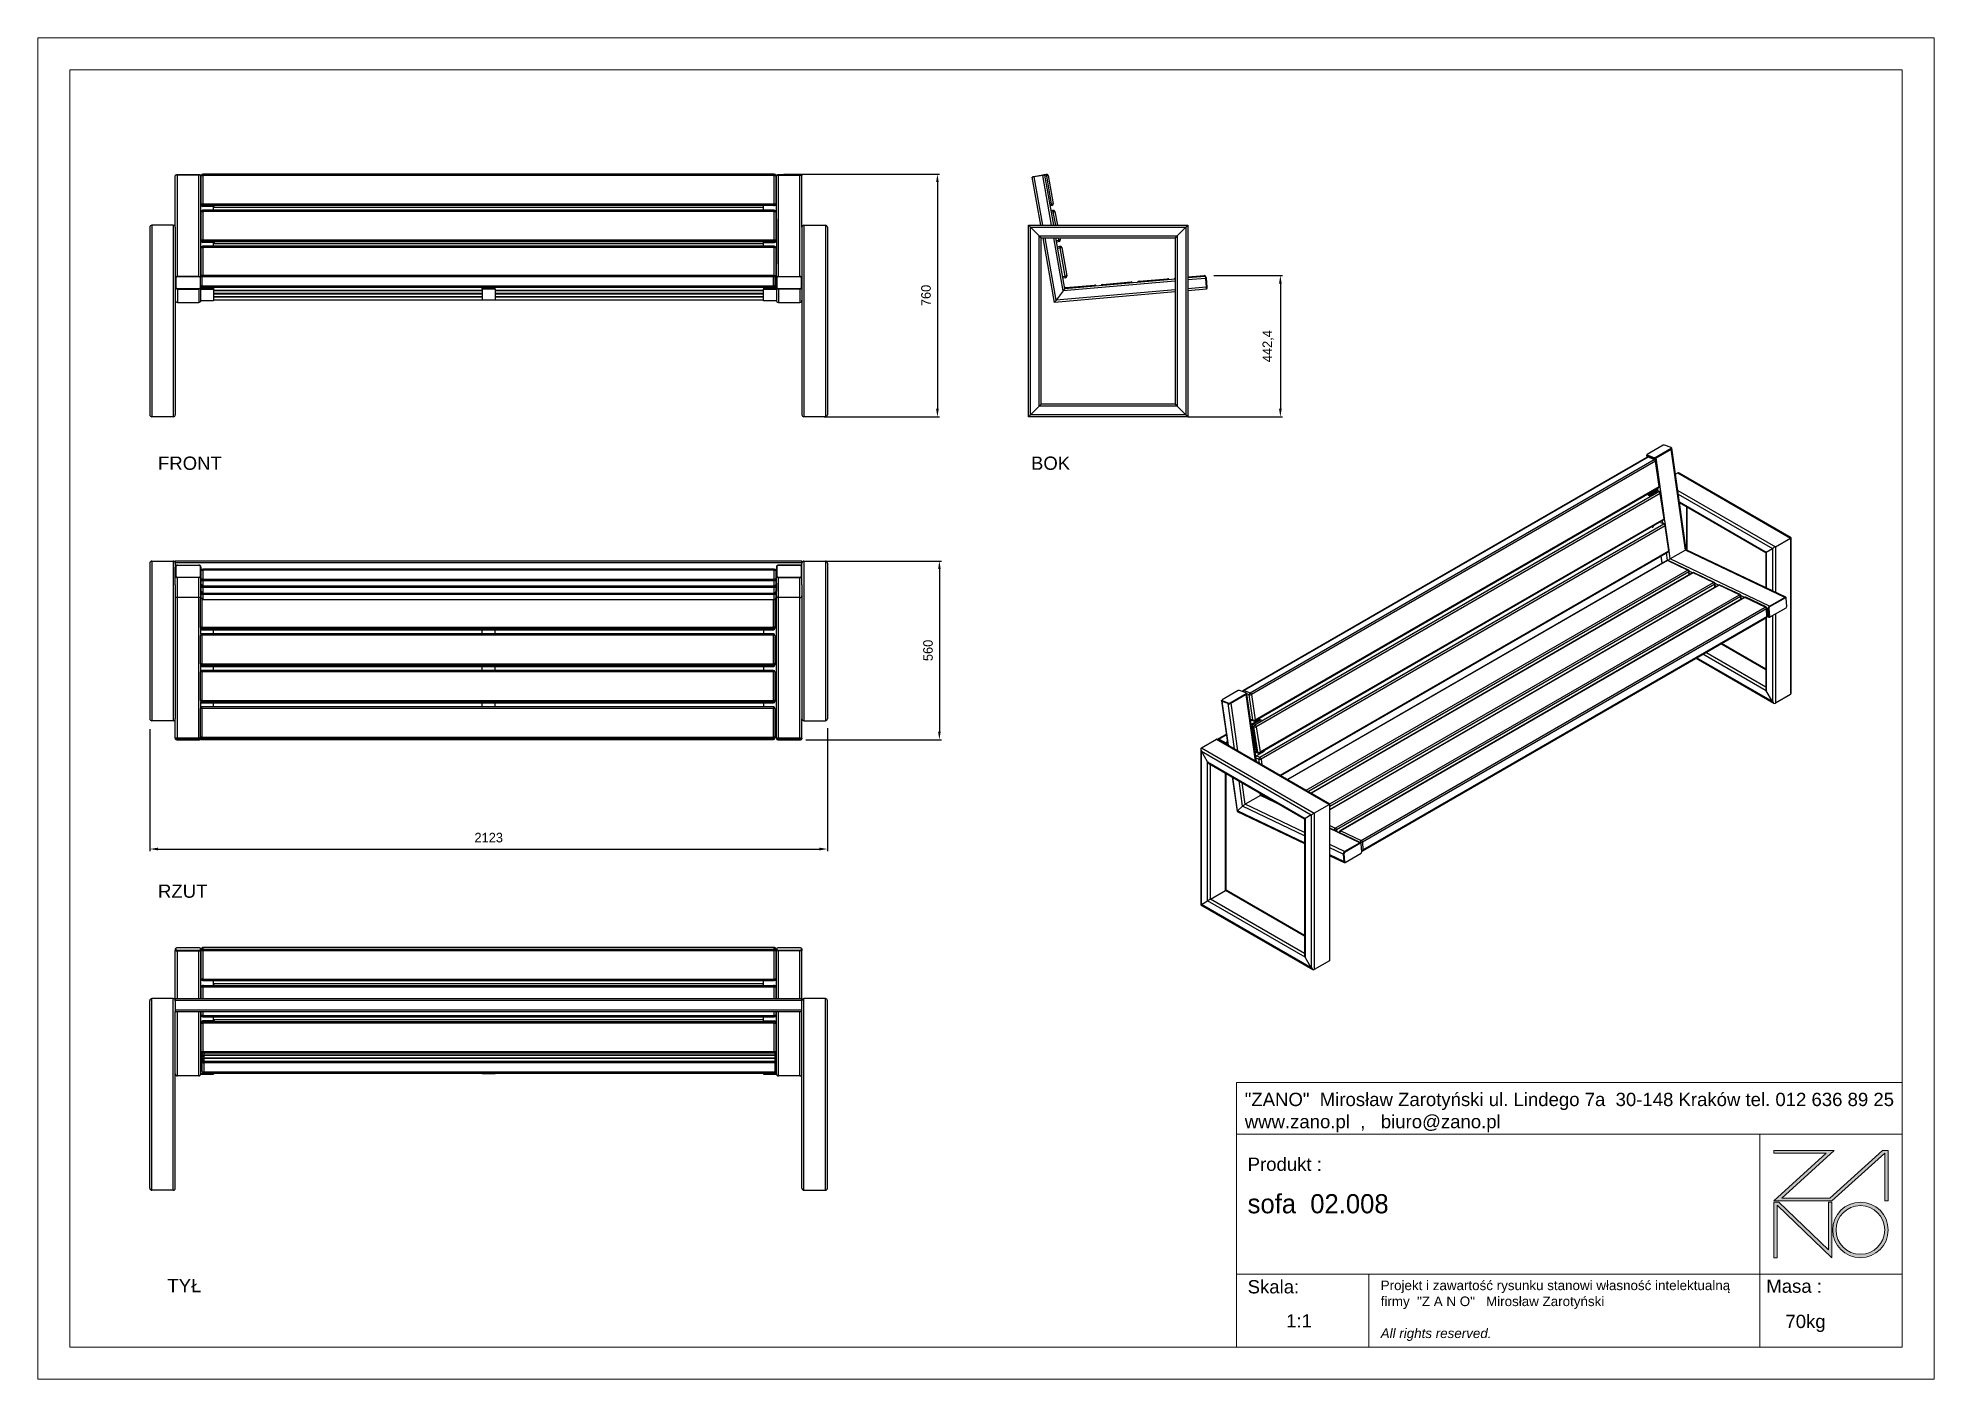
# Model space of a CAD drawing. Header units: millimetres. Extents: x 4772 to 10712, y -8789 to -4589.
import ezdxf

# ---------------------------------------------------------------- set-up
doc = ezdxf.new("R2010")
doc.units = ezdxf.units.MM
doc.header["$PDSIZE"] = -1
doc.layers.add('tabelka', color=155, linetype='Continuous')
doc.layers.add('WYMIAR', color=96, linetype='Continuous')
doc.dimstyles.new('1-1', dxfattribs={"dimtxt": 30, "dimasz": 25, "dimexe": 6.25, "dimexo": 30, "dimgap": 20.625, "dimtad": 1, "dimdec": 1, "dimtxsty": 'Standard', "dimcen": 0, "dimclrd": 2, "dimclre": 2, "dimclrt": 2, "dimadec": 0, "dimazin": 0, "dimtfac": 1, "dimtdec": 1, "dimtmove": 0, "dimatfit": 3, "dimfxl": 0, "dimarcsym": 0})

msp = doc.modelspace()

# ---------------------------------------------------------------- texts
at = {"layer": 'WYMIAR', "char_height": 41.5951, "width": 196.5247, "attachment_point": 1}
for s, insert in [('{\\f@Arial Unicode MS|b0|i0|c238|p34;FRONT}', (5148.49, -5900.24)), ('{\\f@Arial Unicode MS|b0|i0|c238|p34;BOK}', (7883.31, -5900.24)), ('{\\f@Arial Unicode MS|b0|i0|c238|p34;RZUT}', (5148.49, -7240.52)), ('{\\f@Arial Unicode MS|b0|i0|c238|p34;TYŁ}', (5177.86, -8475.81))]:
    msp.add_mtext(s, dxfattribs=dict(at, insert=insert))

# ---------------------------------------------------------------- blocks, each defined once
blk = doc.blocks.new('zano')
at = {"layer": 'Defpoints', "lineweight": 5}
for points in [[(6270.2, 3716.2), (6270.2, 3707.4), (6434.8, 3707.4), (6270.2, 3558.4), (6452.4, 3558.4), (6617.9, 3708.2), (6617.9, 3558.4), (6628.6, 3558.4), (6628.6, 3716.2), (6610.7, 3716.2), (6446.1, 3567.2), (6295.4, 3567.2), (6459.9, 3716.2), (6270.2, 3716.2), (6270.2, 3707.4)], [(6270.2, 3554.4), (6286.2, 3554.4), (6441.7, 3405.6), (6441.7, 3554.4), (6452.4, 3554.4), (6452.4, 3380.5), (6281, 3544.6), (6281, 3380.5), (6270.2, 3380.5)]]:
    blk.add_hatch(color=251, dxfattribs=at).paths.add_polyline_path(points)
h = blk.add_hatch(color=251, dxfattribs=at)
h.paths.add_polyline_path([(6454.7, 3467.4, 1), (6628.6, 3467.4, 1)])
h.paths.add_polyline_path([(6617.9, 3467.4, -1), (6465.4, 3467.4, -1)], flags=16)
at = {"layer": 'Defpoints', "color": 251, "lineweight": 5}
blk.add_lwpolyline([(6434.8, 3707.4), (6270.2, 3558.4), (6452.4, 3558.4), (6617.9, 3708.2), (6617.9, 3558.4), (6628.6, 3558.4), (6628.6, 3716.2), (6610.7, 3716.2), (6446.1, 3567.2), (6295.4, 3567.2), (6459.9, 3716.2), (6270.2, 3716.2), (6270.2, 3707.4), (6432.1, 3707.4)], dxfattribs=at)
for points in [[(6270.2, 3716.2), (6270.2, 3707.4), (6434.8, 3707.4), (6270.2, 3558.4), (6452.4, 3558.4), (6617.9, 3708.2), (6617.9, 3558.4), (6628.6, 3558.4), (6628.6, 3716.2), (6610.7, 3716.2), (6446.1, 3567.2), (6295.4, 3567.2), (6459.9, 3716.2), (6270.2, 3716.2), (6270.2, 3707.4)], [(6270.2, 3554.4), (6286.2, 3554.4), (6441.7, 3405.6), (6441.7, 3554.4), (6452.4, 3554.4), (6452.4, 3380.5), (6281, 3544.6), (6281, 3380.5), (6270.2, 3380.5)]]:
    blk.add_lwpolyline(points, close=True, dxfattribs=at)
for radius in [87, 76.3]:
    blk.add_circle((6541.7, 3467.4), radius, dxfattribs=at)
blk = doc.blocks.new('TABELA')
at = {"layer": 'tabelka', "lineweight": 5}
for p, q in [((4587.4, 3929.4), (6672.4, 3929.4)), ((4587.4, 3767.6), (4587.4, 3929.4)), ((4587.4, 3929.4), (6672.4, 3929.4)), ((6226.5, 3767.6), (6226.5, 3329)), ((4587.4, 3329), (6672.4, 3329)), ((5001.6, 3329), (5001.6, 3100.4)), ((6226.5, 3329), (6226.5, 3100.4))]:
    blk.add_line(p, q, dxfattribs=at)
blk.add_lwpolyline([(4587.4, 3767.6), (6672.4, 3767.6), (6672.4, 3100.4), (4587.4, 3100.4)], close=True, dxfattribs=at)
blk.add_blockref('zano', (0, 0))
at = {"layer": 'tabelka', "lineweight": 5, "attachment_point": 1}
for s, insert, char_height, width in [('{\\fArial|b0|i0|c238|p34;"ZANO"  Mirosław Zarotyński ul. Lindego 7a  30-148 Kraków tel. 012 636 89 25\\Pwww.zano.pl  ,   biuro@zano.pl}', (4613, 3896.9), 41.595, 2040.38), ('{\\fArial|b0|i0|c238|p34;Produkt : }', (4622, 3694.1), 41.595, 265.273), ('{\\fCentury Gothic|b0|i0|c238|p34;sofa  02.008 }', (4622, 3579.5), 60, 713.135), ('{\\fArial|b0|i0|c238|p34;Skala: }', (4622, 3310.3), 41.595, 191.675), ('{\\fArial|b0|i0|c238|p34;Masa :}', (6246.7, 3312.2), 41.595, 200.457), ('{\\fArial|b0|i0|c238|p34;1:1}', (4742.5, 3203.5), 41.595, 42.482), ('{\\fArial|b0|i0|c238|p34;70kg}', (6306.7, 3201.8), 41.595, 42.482)]:
    blk.add_mtext(s, dxfattribs=dict(at, insert=insert, char_height=char_height, width=width))
at = {"layer": 'tabelka', "color": 1, "lineweight": 5, "insert": (5038.9, 3308.9), "char_height": 30, "width": 1186.12, "attachment_point": 1}
blk.add_mtext('{\\fArial|b0|i0|c0|p34;Projekt i zawartość rysunku stanowi własność intelektualną firmy \\fArial|b0|i0|c238|p34; "Z A N O"   Mirosław Zarotyński\\fArial|b0|i1|c238|p34;\\P\\PAll rights reserved.}', dxfattribs=at)
blk = doc.blocks.new('*D8')
at = {"layer": 'Defpoints', "color": 0}
for p in [(7079.3, -5015.8), (7205.8, -5775.8), (7590.2, -5775.8)]:
    blk.add_point(p, dxfattribs=at)
at = {"layer": 'WYMIAR', "color": 2, "lineweight": -2}
for p, q in [((7109.3, -5015.8), (7596.4, -5015.8)), ((7590.2, -5040.8), (7590.2, -5750.8)), ((7235.8, -5775.8), (7596.4, -5775.8))]:
    blk.add_line(p, q, dxfattribs=at)
at = {"layer": 'WYMIAR', "color": 2}
for points in [[(7586, -5040.8), (7594.3, -5040.8), (7590.2, -5015.8)], [(7586, -5750.8), (7594.3, -5750.8), (7590.2, -5775.8)]]:
    blk.add_solid(points, dxfattribs=at)
at = {"layer": 'WYMIAR', "color": 2, "insert": (7554.6, -5395.8), "char_height": 30, "attachment_point": 5, "rotation": 90}
blk.add_mtext('760', dxfattribs=at)
blk = doc.blocks.new('*D9')
at = {"layer": 'Defpoints', "color": 0}
for p in [(8426.4, -5333.4), (8345.2, -5775.8), (8664.6, -5775.8)]:
    blk.add_point(p, dxfattribs=at)
at = {"layer": 'WYMIAR', "color": 2, "lineweight": -2}
for p, q in [((8456.4, -5333.4), (8670.8, -5333.4)), ((8664.6, -5358.4), (8664.6, -5750.8)), ((8375.2, -5775.8), (8670.8, -5775.8))]:
    blk.add_line(p, q, dxfattribs=at)
at = {"layer": 'WYMIAR', "color": 2}
for points in [[(8660.4, -5358.4), (8668.7, -5358.4), (8664.6, -5333.4)], [(8660.4, -5750.8), (8668.7, -5750.8), (8664.6, -5775.8)]]:
    blk.add_solid(points, dxfattribs=at)
at = {"layer": 'WYMIAR', "color": 2, "insert": (8626.4, -5554.6), "char_height": 30, "attachment_point": 5, "rotation": 90}
blk.add_mtext('442,4', dxfattribs=at)
blk = doc.blocks.new('*D10')
at = {"layer": 'Defpoints', "color": 0}
for p in [(7205.8, -6227.6), (7147.7, -6787.1), (7596.4, -6787.1)]:
    blk.add_point(p, dxfattribs=at)
at = {"layer": 'WYMIAR', "color": 2, "lineweight": -2}
for p, q in [((7235.8, -6227.6), (7602.7, -6227.6)), ((7596.4, -6252.6), (7596.4, -6762.1)), ((7177.7, -6787.1), (7602.7, -6787.1))]:
    blk.add_line(p, q, dxfattribs=at)
at = {"layer": 'WYMIAR', "color": 2}
for points in [[(7592.3, -6252.6), (7600.6, -6252.6), (7596.4, -6227.6)], [(7592.3, -6762.1), (7600.6, -6762.1), (7596.4, -6787.1)]]:
    blk.add_solid(points, dxfattribs=at)
at = {"layer": 'WYMIAR', "color": 2, "insert": (7560.8, -6507.4), "char_height": 30, "attachment_point": 5, "rotation": 90}
blk.add_mtext('560', dxfattribs=at)
blk = doc.blocks.new('*D11')
at = {"layer": 'Defpoints', "color": 0}
for p in [(5123.3, -6723.5), (7245.8, -6721.2), (7245.8, -7129.4)]:
    blk.add_point(p, dxfattribs=at)
at = {"layer": 'WYMIAR', "color": 2, "lineweight": -2}
for p, q in [((5123.3, -6753.5), (5123.3, -7135.7)), ((7245.8, -6751.2), (7245.8, -7135.7)), ((5148.3, -7129.4), (7220.8, -7129.4))]:
    blk.add_line(p, q, dxfattribs=at)
at = {"layer": 'WYMIAR', "color": 2}
for points in [[(5148.3, -7125.2), (5148.3, -7133.6), (5123.3, -7129.4)], [(7220.8, -7125.2), (7220.8, -7133.6), (7245.8, -7129.4)]]:
    blk.add_solid(points, dxfattribs=at)
at = {"layer": 'WYMIAR', "color": 2, "insert": (6184.6, -7093.8), "char_height": 30, "attachment_point": 5}
blk.add_mtext('2123', dxfattribs=at)
blk = doc.blocks.new('izometria')
for p, q in [((9863.5, -5864.5), (9813.4, -5893.4)), ((9839, -5903), (9889.1, -5874.1)), ((9839.3, -5904.7), (9889.4, -5875.8)), ((9841.7, -5904.4), (9889.2, -5877)), ((9867.7, -5864.1), (9863.5, -5864.5)), ((9889.1, -5872.1), (9867.7, -5864.1)), ((9889.1, -5874.1), (9889.1, -5872.1)), ((9889.4, -5873.8), (9889.1, -5872.1)), ((9889.4, -5875.8), (9889.1, -5874.1)), ((9889.3, -5872.7), (9889.2, -5872.7)), ((9933.6, -6193.2), (9889.2, -5877)), ((9889.4, -5875.8), (9889.4, -5873.8)), ((9935.7, -6192.3), (9891.1, -5874.4)), ((9814.6, -5902), (8548.8, -6632.7)), ((9816.4, -5902), (8550.7, -6632.7)), ((8570.2, -6640), (9835.9, -5909.3)), ((9840, -5915), (8574.3, -6645.6)), ((9811.9, -5896.6), (9812.8, -5903)), ((9813.4, -5893.4), (9813.4, -5895.4)), ((9813.4, -5895.4), (9834.8, -5903.4)), ((9813.6, -5897.2), (9813.4, -5895.4)), ((9813.6, -5897.2), (9835.1, -5905.2)), ((9813.8, -5898.3), (9832.7, -5905.4)), ((9814.3, -5902.2), (9813.8, -5898.3)), ((9835.9, -5909.3), (9816.4, -5902)), ((9838.3, -5909), (9818.8, -5901.7)), ((9832.9, -5907), (9832.7, -5905.4)), ((9834.8, -5903.4), (9839, -5903)), ((9835.1, -5905.2), (9834.8, -5903.4)), ((9835.1, -5905.2), (9839.3, -5904.7)), ((9839.3, -5904.7), (9839, -5903)), ((9851.1, -5993.7), (9840, -5915)), ((9852.6, -5991.7), (9841.5, -5913)), ((9867, -6085), (9841.7, -5904.4)), ((8584.4, -6727.4), (9850.1, -5996.7)), ((8585.4, -6724.4), (9851.1, -5993.7)), ((9847.1, -6007.7), (9845.9, -5999.2)), ((9902.4, -5955.3), (9909.2, -5951.5)), ((9909.2, -5951.5), (10262.7, -6155.6)), ((10264.6, -6154.5), (9913.7, -5951.9)), ((8584.7, -6740.7), (9850.5, -6010.1)), ((9854.6, -6015.7), (8588.9, -6746.4)), ((9815, -6019.6), (9814.6, -6017.2)), ((9816.7, -6021.2), (9841.4, -6006.9)), ((9816.7, -6021.2), (9820.2, -6022.4)), ((9817.9, -6021.6), (9817, -6015.9)), ((9820.2, -6022.4), (9844.9, -6008.1)), ((9850.5, -6010.1), (9844.9, -6008.1)), ((9845.3, -5999.5), (9846.6, -6007.7)), ((9852.8, -6009.7), (9847.3, -6007.8)), ((9866.7, -6094.8), (9854.6, -6015.7)), ((9868.2, -6092.8), (9856.1, -6013.7)), ((9909.6, -6006.6), (10215.2, -6183)), ((9911.2, -6017.9), (10206.2, -6188.2)), ((9914.6, -6042.1), (10186.9, -6199.3)), ((9914.9, -6044.5), (10185.1, -6200.4)), ((9937.5, -6193.2), (9937.5, -6057.5)), ((9939.3, -6194.1), (9939.3, -6058.6)), ((8600, -6841.8), (9865.8, -6111.1)), ((8600.1, -6828.6), (9865.8, -6097.9)), ((8601, -6825.5), (9866.7, -6094.8)), ((9869.9, -6116.8), (8604.1, -6847.5)), ((9833, -6121.4), (9832.4, -6117.2)), ((9865.8, -6111.1), (9856.7, -6107.7)), ((9868.1, -6110.8), (9859.1, -6107.4)), ((9860.7, -6100.8), (9861.8, -6108.4)), ((9871, -6113.7), (9868.3, -6093.9)), ((9881, -6195.6), (9869.9, -6116.8)), ((9882.5, -6193.6), (9871.3, -6114.8)), ((9830.6, -6121.5), (9827.1, -6120.2)), ((9830.4, -6121.4), (9830, -6118.5)), ((9830.6, -6121.5), (9831.6, -6120.9)), ((10215.2, -6183), (10262.7, -6155.6)), ((10262.7, -6155.6), (10262.7, -6645.5)), ((10264.6, -6641.3), (10264.6, -6154.5)), ((8663.8, -6898.3), (9881, -6195.6)), ((8665.9, -6899.5), (9880, -6198.6)), ((9874.8, -6225.6), (8686.7, -6911.5)), ((9877, -6225.7), (8687.8, -6912.1)), ((9856.3, -6212.3), (9859.4, -6234.5)), ((9860.8, -6233.6), (9857.7, -6211.5)), ((9877.5, -6224.9), (9874.3, -6201.9)), ((9940.4, -6255.9), (9877, -6225.7)), ((9942.8, -6255.6), (9879.4, -6225.4)), ((9886, -6220.6), (9882.5, -6195.1)), ((9933.6, -6193.2), (9886, -6220.6)), ((10196.9, -6368.7), (9886, -6220.6)), ((10244.5, -6341.2), (9933.6, -6193.2)), ((10247.6, -6340.9), (9935.6, -6192.3)), ((10185.1, -6200.4), (10185.1, -6311.1)), ((10186.9, -6199.3), (10206.2, -6188.2)), ((10186.9, -6199.3), (10186.9, -6312)), ((10206.2, -6188.2), (10206.2, -6321.2)), ((10215.2, -6183), (10215.2, -6325.5)), ((8745.7, -6945.5), (9940.4, -6255.9)), ((9944.2, -6261.8), (8752.7, -6949.6)), ((9955.8, -6264.2), (8760.6, -6954.1)), ((9958, -6264.2), (8761.7, -6954.8)), ((8819.6, -6988.2), (10021.4, -6294.4)), ((9944.8, -6270.5), (9944.2, -6261.8)), ((9956.1, -6264), (9945.5, -6258.9)), ((9946.4, -6269.6), (9945.7, -6259.7)), ((10021.4, -6294.4), (9958, -6264.2)), ((10023.8, -6294.2), (9960.4, -6264)), ((10025.2, -6300.4), (8820, -6996.1)), ((10036.8, -6302.7), (8820, -7005.2)), ((10039, -6302.8), (8820, -7006.5)), ((8836.7, -7063.7), (10102.4, -6333)), ((10106.2, -6338.9), (8840.5, -7069.6)), ((10117.8, -6341.3), (8852.1, -7072)), ((10120, -6341.4), (8854.3, -7072.1)), ((10025.8, -6309.1), (10025.2, -6300.4)), ((10037.1, -6302.6), (10026.6, -6297.5)), ((10027.4, -6308.2), (10026.7, -6298.3)), ((10102.4, -6333), (10039, -6302.8)), ((10104.8, -6332.8), (10041.4, -6302.6)), ((10106.8, -6347.6), (10106.2, -6338.9)), ((10118.1, -6341.1), (10107.6, -6336.1)), ((10108.4, -6346.8), (10107.7, -6336.9)), ((10183.4, -6371.6), (10120, -6341.4)), ((10185.9, -6371.3), (10122.5, -6341.1)), ((10245.8, -6341.9), (10195.8, -6370.8)), ((10196.9, -6368.7), (10244.5, -6341.2)), ((10247.2, -6342.5), (10197.2, -6371.4)), ((10245.8, -6341.9), (10247.2, -6342.5)), ((10249.5, -6343.8), (10247.2, -6342.5)), ((10251.4, -6370), (10249.5, -6343.8)), ((8917.7, -7102.3), (10183.4, -6371.6)), ((10187.2, -6377.5), (8921.5, -7108.2)), ((8922.2, -7134.6), (10187.9, -6403.9)), ((8923.2, -7132), (10189, -6401.3)), ((10185.1, -6405.6), (10185.1, -6628.1)), ((10186.9, -6404.5), (10186.9, -6634.4)), ((10189, -6401.3), (10187.2, -6377.5)), ((10192.8, -6376.7), (10188.6, -6374.7)), ((10190.4, -6399.3), (10188.7, -6375.5)), ((10194.5, -6399.8), (10190.3, -6397.8)), ((10190.4, -6400.2), (10196.3, -6403)), ((10194.5, -6399.8), (10192.8, -6376.7)), ((10195.8, -6370.8), (10193.8, -6374.5)), ((10193.8, -6374.5), (10195.2, -6375.2)), ((10193.8, -6374.5), (10195.7, -6400.7)), ((10197.2, -6371.4), (10195.2, -6375.2)), ((10195.2, -6375.2), (10197.1, -6401.3)), ((10195.7, -6400.7), (10197.1, -6401.3)), ((10195.7, -6400.7), (10198, -6402)), ((10195.8, -6370.8), (10197.2, -6371.4)), ((10197.1, -6401.3), (10199.4, -6402.7)), ((10198, -6402), (10199.4, -6402.7)), ((10199.4, -6402.7), (10249.5, -6373.8)), ((10206.2, -6398.8), (10206.2, -6667.7)), ((10215.2, -6393.6), (10215.2, -6672.9)), ((10249.5, -6373.8), (10251.4, -6370)), ((9966.7, -6531.6), (10210.7, -6672.5)), ((10206.2, -6667.7), (9968.6, -6530.6)), ((10186.9, -6634.4), (9987.9, -6519.4)), ((10185.1, -6622.8), (9996.9, -6514.2)), ((10185.1, -6568), (10044.4, -6486.8)), ((10185.1, -6565.8), (10046.3, -6485.7)), ((8532, -6633.2), (8481.9, -6662.1)), ((8507.6, -6671.6), (8557.6, -6642.7)), ((8507.8, -6673.4), (8557.9, -6644.5)), ((8557.7, -6645.6), (8510.2, -6673.1)), ((8536.2, -6632.7), (8532, -6633.2)), ((8557.7, -6640.7), (8536.2, -6632.7)), ((8550.7, -6632.7), (8570.2, -6640)), ((8557.6, -6642.7), (8557.7, -6640.7)), ((8557.9, -6644.5), (8557.6, -6642.7)), ((8557.9, -6642.5), (8557.7, -6640.7)), ((8557.7, -6641.3), (8557.8, -6641.4)), ((8586.9, -6853.9), (8557.7, -6645.6)), ((8557.9, -6644.5), (8557.9, -6642.5)), ((8589.4, -6855.3), (8559.6, -6643.1)), ((8567.3, -6646.4), (8559.7, -6643.5)), ((8578.3, -6725.1), (8567.3, -6646.4)), ((8574.3, -6645.6), (8585.4, -6724.4)), ((10206.2, -6667.7), (10186.9, -6634.4)), ((10262.7, -6645.5), (10215.2, -6672.9)), ((8480.5, -6665.2), (8499.9, -6803.6)), ((8481.9, -6662.1), (8481.9, -6664.1)), ((8481.9, -6664.1), (8503.4, -6672.1)), ((8482.1, -6665.8), (8481.9, -6664.1)), ((8482.1, -6665.8), (8503.6, -6673.8)), ((8501.2, -6674), (8482.3, -6666.9)), ((8501.6, -6804.6), (8482.3, -6666.9)), ((8521.1, -6815.9), (8501.2, -6674)), ((8503.4, -6672.1), (8507.6, -6671.6)), ((8503.6, -6673.8), (8503.4, -6672.1)), ((8503.6, -6673.8), (8507.8, -6673.4)), ((8507.8, -6673.4), (8507.6, -6671.6)), ((8531, -6821.6), (8510.2, -6673.1)), ((8495.2, -6770.2), (8470.2, -6784.7)), ((8570.7, -6722.3), (8578.3, -6725.1)), ((8571, -6724.4), (8580.1, -6727.8)), ((8574.3, -6737.1), (8575.7, -6737.6)), ((8600.5, -6723.3), (8575.7, -6737.6)), ((8581.9, -6747.2), (8576.3, -6745.2)), ((8576.3, -6745.2), (8588.5, -6824.4)), ((8603.9, -6724.5), (8579.2, -6738.8)), ((8579.2, -6738.8), (8584.7, -6740.7)), ((8594, -6826.3), (8581.9, -6747.2)), ((8588.9, -6746.4), (8601, -6825.5)), ((8598, -6723.4), (8597.4, -6719.9)), ((8600.5, -6723.3), (8603.9, -6724.5)), ((8600.9, -6726.2), (8600.5, -6723.3)), ((8415.2, -6817), (8415.2, -7303.9)), ((8417, -6812.8), (8464.6, -6785.4)), ((8417, -6812.8), (8770.6, -7016.9)), ((8436.3, -6856.6), (8417, -6823.3)), ((8417, -7302.8), (8417, -6823.3)), ((8417, -6823.3), (8761.5, -7022.2)), ((8464.6, -6785.4), (8818.1, -6989.5)), ((8820, -6988.4), (8469.1, -6785.9)), ((8472.8, -6787), (8471.9, -6787.5)), ((8495.4, -6771.8), (8472.8, -6784.9)), ((8472.8, -6784.9), (8493.7, -6797)), ((8472.8, -6787), (8493.7, -6799.1)), ((8493.7, -6799.1), (8492.9, -6799.6)), ((8498.6, -6794.2), (8493.7, -6797)), ((8499.7, -6802.1), (8498.4, -6802.8)), ((8585, -6823.1), (8583.4, -6812.6)), ((8584.9, -6823.1), (8585, -6823.1)), ((8585.5, -6825.3), (8586.9, -6825.8)), ((8588.5, -6824.4), (8594, -6826.3)), ((8614.3, -6823.6), (8589.6, -6837.9)), ((8590.3, -6827), (8595.9, -6829)), ((8613.3, -6824.2), (8612.9, -6821.2)), ((8614.3, -6823.6), (8613.1, -6823.2)), ((8436.3, -7291.7), (8436.3, -6856.6)), ((8436.3, -6856.6), (8742.3, -7033.3)), ((8440.8, -6861.4), (8740.4, -7034.4)), ((8445.3, -7286.4), (8445.3, -6864)), ((8597.1, -6848.2), (8587.9, -6844.8)), ((8589.6, -6837.9), (8600, -6841.8)), ((8598.9, -6860.8), (8597.1, -6848.2)), ((8604.1, -6847.5), (8606.7, -6865.3)), ((8492.8, -7259), (8492.8, -6891.4)), ((8494.7, -7257.9), (8494.7, -6892.5)), ((8513.9, -6903.6), (8529.1, -7011.7)), ((8530.4, -7010.1), (8515.6, -6904.6)), ((8546.3, -6995.3), (8535.1, -6915.9)), ((8554.6, -6989.2), (8545.1, -6921.6)), ((8546.3, -6995.3), (8530.4, -7010.1)), ((8740.4, -7087.8), (8546.3, -6995.3)), ((8602.1, -6961.8), (8554.6, -6989.2)), ((8740.4, -7077.8), (8554.6, -6989.2)), ((8602.1, -6961.8), (8601, -6953.8)), ((8674.5, -6996.3), (8602.1, -6961.8)), ((8604.2, -6961), (8603.4, -6955.3)), ((8656.3, -6985.8), (8604.2, -6961)), ((8606.6, -6961), (8606.7, -6962.2)), ((8654.6, -6984.8), (8608, -6962.6)), ((8608, -6962.6), (8608, -6962.8)), ((8818.1, -6989.5), (8770.6, -7016.9)), ((8818.1, -6989.5), (8818.1, -7479.4)), ((8820, -7475.3), (8820, -6988.4)), ((8529.1, -7011.8), (8740.4, -7112.4)), ((8740.4, -7110.1), (8530.4, -7010.1)), ((8740.4, -7034.4), (8740.4, -7462)), ((8761.5, -7022.2), (8742.3, -7033.3)), ((8742.3, -7033.3), (8742.3, -7468.3)), ((8761.5, -7022.2), (8761.5, -7501.6)), ((8770.6, -7016.9), (8770.6, -7506.9)), ((8820, -7055.8), (8836.7, -7063.7)), ((8833.4, -7070), (8820, -7063.6)), ((8916.1, -7109.5), (8820, -7063.8)), ((8913, -7109.9), (8820, -7065.6)), ((8865.5, -7137.3), (8820, -7115.7)), ((8861.3, -7145.4), (8820, -7125.7)), ((8833.5, -7070.2), (8833.4, -7070)), ((8840.5, -7069.6), (8840.8, -7073.7)), ((8849.6, -7076.7), (8849.7, -7077.9)), ((8914.4, -7108.6), (8851, -7078.4)), ((8851, -7078.4), (8851.1, -7078.6)), ((8854.3, -7072.1), (8917.7, -7102.3)), ((8914.3, -7110.5), (8864.3, -7139.4)), ((8913, -7109.9), (8865.5, -7137.3)), ((8915.8, -7111.2), (8865.7, -7140.1)), ((8914.3, -7110.5), (8915.8, -7111.2)), ((8914.5, -7108.7), (8914.4, -7108.6)), ((8918.1, -7112.5), (8915.8, -7111.2)), ((8920, -7138.6), (8918.1, -7112.5)), ((8921.5, -7108.2), (8923.2, -7132)), ((8863, -7168.5), (8820, -7148)), ((8820, -7150.3), (8864.8, -7171.6)), ((8861.3, -7145.4), (8863, -7168.5)), ((8864.3, -7139.4), (8862.3, -7143.2)), ((8862.3, -7143.2), (8863.8, -7143.8)), ((8862.3, -7143.2), (8864.2, -7169.3)), ((8865.7, -7140.1), (8863.8, -7143.8)), ((8863.8, -7143.8), (8865.7, -7170)), ((8864.2, -7169.3), (8865.7, -7170)), ((8864.2, -7169.3), (8866.5, -7170.6)), ((8864.3, -7139.4), (8865.7, -7140.1)), ((8865.7, -7170), (8868, -7171.3)), ((8866.5, -7170.6), (8868, -7171.3)), ((8868, -7171.3), (8918, -7142.4)), ((8918, -7142.4), (8920, -7138.6)), ((8415.2, -7303.9), (8766.1, -7506.4)), ((8417, -7302.8), (8436.3, -7291.7)), ((8761.5, -7501.6), (8417, -7302.8)), ((8742.3, -7468.3), (8436.3, -7291.7)), ((8445.3, -7286.4), (8492.8, -7259)), ((8740.4, -7456.8), (8445.3, -7286.4)), ((8740.4, -7401.9), (8492.8, -7259)), ((8740.4, -7399.8), (8494.7, -7257.9)), ((8761.5, -7501.6), (8742.3, -7468.3)), ((8818.1, -7479.4), (8770.6, -7506.9))]:
    blk.add_line(p, q)
at = {"flags": 128}
for points in [[(9889.2, -5877), (9890, -5876.4), (9890.6, -5875.9), (9891, -5875.2), (9891.1, -5874.6), (9891, -5874.1), (9890.6, -5873.5), (9890, -5873.1), (9889.3, -5872.7)], [(9813.4, -5894.3), (9813, -5894.5), (9812.4, -5895.1), (9812.1, -5895.7), (9811.9, -5896.3), (9812, -5896.9), (9812.4, -5897.4), (9813, -5897.9), (9813.8, -5898.3)], [(9840, -5915), (9840.7, -5914.5), (9841.1, -5914.1), (9841.4, -5913.6), (9841.5, -5913.1), (9841.5, -5913)], [(9851.1, -5993.7), (9851.7, -5993.3), (9852.2, -5992.8), (9852.5, -5992.4), (9852.6, -5991.9), (9852.6, -5991.7)], [(9854.6, -6015.7), (9855.2, -6015.3), (9855.7, -6014.8), (9856, -6014.3), (9856.1, -6013.9), (9856.1, -6013.7)], [(9866.7, -6094.8), (9867.4, -6094.4), (9867.8, -6094), (9868.1, -6093.5), (9868.2, -6093), (9868.2, -6092.8)], [(8557.8, -6641.4), (8558.6, -6641.7), (8559.1, -6642.2), (8559.5, -6642.7), (8559.6, -6643.3), (8559.5, -6643.9), (8559.1, -6644.5), (8558.5, -6645.1), (8557.7, -6645.6)], [(8482.3, -6666.9), (8481.5, -6666.6), (8480.9, -6666.1), (8480.6, -6665.6), (8480.4, -6665), (8480.6, -6664.4), (8480.9, -6663.8), (8481.5, -6663.2), (8481.9, -6662.9)], [(8469.2, -6785.9), (8469.4, -6785.6), (8469.7, -6785), (8470.2, -6784.7), (8470.7, -6784.5), (8471.4, -6784.4), (8472, -6784.6), (8472.8, -6784.9)]]:
    blk.add_lwpolyline(points, dxfattribs=at)
for centre, radius, start, end in [((9817.1, -5906.4), 5, 69.5107, 119.99731), ((9815.5, -5903.9), 2.13, 65.03732, 117.68638), ((9817.9, -5904.3), 2.74, 71.59864, 123.27621), ((9836, -5894.1), 11.8, 253.4763, 298.56234), ((9837.4, -5911.6), 2.74, 71.59967, 123.27291), ((9832.6, -5916), 7.46, 7.84054, 63.78584), ((9836.6, -5913.7), 5, 7.98792, 69.5107), ((9847.6, -5992.4), 5, 299.99731, 7.98792), ((9848.4, -5994.5), 2.84, 307.96834, 16.10751), ((9842.9, -6009), 2.6, 25.09321, 123.99326), ((9846.4, -6010.4), 2.76, 72.41449, 123.06934), ((9852, -6012.4), 2.76, 72.41439, 123.06944), ((9847.3, -6016.8), 7.42, 8.30583, 64.49434), ((9851.1, -6014.5), 5, 8.71793, 70.55947), ((9863.3, -6093.6), 5, 299.99731, 8.71793), ((9863.9, -6095.6), 2.98, 309.57153, 15.70548), ((9867.3, -6113.4), 2.74, 71.66558, 123.25969), ((9862.5, -6117.8), 7.46, 7.88068, 63.8469), ((9866.4, -6115.5), 5, 8.05112, 69.60012), ((9869.1, -6114.7), 2.27, 290.49626, 356.73586), ((9877.3, -6229.9), 5, 64.53345, 119.99731), ((9875.8, -6227.7), 2.31, 59.38978, 116.15804), ((9878.5, -6227.8), 2.62, 68.11183, 124.38363), ((9877.5, -6194.3), 5, 299.99731, 8.05112), ((9878.2, -6196.3), 2.93, 309.16425, 15.01531), ((9880.2, -6193.4), 2.27, 290.49867, 356.73411), ((9941.9, -6258), 2.62, 68.11294, 124.38381), ((9936.6, -6262.5), 7.63, 5.35338, 60.43033), ((9940.7, -6260.1), 5, 4.15173, 64.53345), ((9943.4, -6259.7), 2.28, 290.84934, 357.77556), ((9958.3, -6268.5), 5, 64.53345, 119.99731), ((9956.8, -6266.2), 2.31, 59.39021, 116.15745), ((9959.5, -6266.4), 2.62, 68.11099, 124.38464), ((10022.9, -6296.6), 2.62, 68.11334, 124.38375), ((10017.6, -6301.1), 7.63, 5.35338, 60.43033), ((10021.7, -6298.7), 5, 4.15173, 64.53345), ((10024.4, -6298.2), 2.28, 290.84677, 357.77869), ((10039.3, -6307.1), 5, 64.53345, 119.99731), ((10037.8, -6304.8), 2.31, 59.38892, 116.15934), ((10040.5, -6305), 2.62, 68.11113, 124.38417), ((10103.9, -6335.2), 2.62, 68.11391, 124.38206), ((10098.6, -6339.7), 7.63, 5.35364, 60.42986), ((10102.7, -6337.3), 5, 4.15173, 64.53345), ((10105.4, -6336.8), 2.28, 290.84977, 357.77568), ((10120.3, -6345.7), 5, 64.53345, 119.99731), ((10118.8, -6343.4), 2.31, 59.38892, 116.15934), ((10121.5, -6343.6), 2.62, 68.11075, 124.38455), ((10246.3, -6343.7), 3.08, 359.81647, 125.94758), ((10184.9, -6373.8), 2.62, 68.1132, 124.38209), ((10179.6, -6378.2), 7.63, 5.35351, 60.42999), ((10183.7, -6375.8), 5, 4.15173, 64.53345), ((10186.4, -6375.4), 2.28, 290.84694, 357.7774), ((10185.4, -6399.6), 5, 299.99731, 4.15173), ((10186.4, -6401.8), 2.61, 305.9006, 11.95097), ((10188.1, -6399.2), 2.28, 290.85088, 357.77346), ((10202, -6376.3), 9.16, 123.25294, 182.39325), ((10197.6, -6400.1), 3.12, 174.95811, 305.38031), ((8551.3, -6637.1), 5, 119.99731, 173.61799), ((8554.3, -6638.1), 6.53, 123.348, 170.54928), ((8549.8, -6634.6), 2.13, 65.03732, 117.68638), ((8574, -6645.6), 6.72, 123.90411, 187.13148), ((8569.9, -6637.6), 9.2, 253.47543, 298.56369), ((8566.9, -6646.7), 7.46, 7.84054, 63.78584), ((8504.6, -6662.7), 11.8, 253.47646, 298.56243), ((8579, -6742.7), 6.05, 122.57733, 160.35022), ((8582.9, -6744.3), 6.65, 124.03196, 188.04409), ((8581, -6716.3), 9.2, 253.47546, 298.56363), ((8581.4, -6725), 3.05, 182.47544, 245.61016), ((8581.9, -6723.1), 5, 249.5107, 299.99731), ((8588.5, -6746.3), 6.65, 124.03188, 188.04417), ((8584.4, -6738.1), 9.41, 254.62211, 298.66555), ((8582.5, -6725.2), 2.93, 309.12677, 14.94909), ((8581.6, -6747.4), 7.42, 8.30583, 64.49434), ((8472, -6788), 1.19, 52.38058, 131.92963), ((8489.2, -6803.9), 8.18, 12.42715, 56.97128), ((8491.6, -6802.5), 3.96, 22.53141, 57.44711), ((8587.7, -6823.2), 2.75, 179.5332, 294.2055), ((8591.6, -6824.2), 3.11, 183.33258, 246.64081), ((8596.5, -6817.3), 9.41, 254.62211, 298.66555), ((8597.2, -6826.1), 3.17, 184.03704, 245.93635), ((8597.6, -6824.3), 5, 250.55947, 299.99731), ((8598.2, -6826.3), 2.98, 309.57153, 15.70548), ((8592.8, -6843), 5.96, 122.1736, 156.37769), ((8603.8, -6847.4), 6.72, 123.9143, 187.2108), ((8599.7, -6839.4), 9.22, 253.57287, 298.57307), ((8596.7, -6848.5), 7.46, 7.88068, 63.8469), ((8611.6, -6960.6), 5, 143.7634, 184.15173), ((8608.7, -6960.6), 2.2, 190.48506, 251.19549), ((8615.2, -6962.4), 7.14, 147.88809, 182.28945), ((8840.6, -7069.7), 7.16, 123.25221, 182.39408), ((8832.9, -7070.3), 7.63, 5.35364, 60.42986), ((8836.6, -7062.3), 8.34, 247.89349, 298.00468), ((8854.6, -7076.3), 5, 119.99731, 184.15173), ((8851.8, -7076.3), 2.2, 190.48695, 251.19381), ((8858.2, -7078.1), 7.16, 123.25187, 182.39481), ((8853.1, -7074.1), 2.31, 59.38892, 116.15934), ((8914.8, -7112.3), 3, 29.45864, 126.99648), ((8921.6, -7108.3), 7.16, 123.25343, 182.39286), ((8917.6, -7100.8), 8.34, 247.89299, 298.00518), ((8913.9, -7108.9), 7.63, 5.35351, 60.42999), ((8870.5, -7145), 9.16, 123.2528, 182.39306), ((8866.1, -7168.7), 3.12, 174.95855, 305.38072), ((8919.4, -7124.8), 8.18, 271.10299, 298.04033), ((8919.7, -7130.3), 5, 270.06759, 299.99731), ((8920.7, -7132.5), 2.61, 305.9006, 11.95097)]:
    blk.add_arc(centre, radius, start, end)
for centre, major_axis, ratio, start_param, end_param in [((9913.7, -5959.3), (-4.53, 7.84), 0.577335, 5.497828, 6.283145), ((9913.7, -5959.3), (-4.53, 7.84), 0.577335, 5.497828, 6.283145), ((10258.2, -6158.2), (6.4, 3.7), 0.00007, 6.283145, 7.068543), ((10258.2, -6158.2), (6.4, 3.7), 0.00007, 0.000041, 0.785358), ((9882.3, -6224.1), (5.85, 4.29), 0.112597, 0.798182, 2.02235), ((9882.3, -6224.1), (5.85, 4.29), 0.112597, 0.798182, 2.02235), ((9929.8, -6196.6), (5.85, 4.29), 0.112597, 0.060484, 0.798182), ((9929.8, -6196.6), (5.85, 4.29), 0.112597, 0.060484, 0.798182), ((10191.5, -6196.7), (6.4, 3.7), 0.00007, 2.356154, 3.141552), ((10191.5, -6196.7), (6.4, 3.7), 0.00007, 2.356154, 3.141633), ((10210.7, -6185.6), (6.4, 3.7), 0.00007, 0.785358, 2.356154), ((10210.7, -6185.6), (6.4, 3.7), 0.00007, 0.785358, 2.356154), ((10191.5, -6631.8), (-4.53, 7.84), 0.577335, 0.785358, 1.570756), ((10191.5, -6631.8), (-4.53, 7.84), 0.577335, 0.785358, 1.570756), ((10258.2, -6637.6), (-4.53, 7.84), 0.577335, 3.141552, 3.92695), ((10258.2, -6637.6), (-4.53, 7.84), 0.577335, 3.141552, 3.92695), ((10210.7, -6665.1), (-4.53, 7.84), 0.577335, 1.570756, 3.141552), ((10210.7, -6665.1), (-4.53, 7.84), 0.577335, 1.570756, 3.141552), ((8421.6, -6820.7), (-4.53, 7.84), 0.577335, 6.283145, 7.853941), ((8421.6, -6820.7), (-4.53, 7.84), 0.577335, 6.283145, 7.853941), ((8469.1, -6793.3), (-4.53, 7.84), 0.577335, 5.497828, 6.283145), ((8469.1, -6793.3), (-4.53, 7.84), 0.577335, 5.497828, 6.283145), ((8440.8, -6854), (-4.53, 7.84), 0.577335, 1.570756, 2.356235), ((8440.8, -6854), (-4.53, 7.84), 0.577335, 1.570756, 2.356235), ((8550.8, -6992.7), (5.85, 4.29), 0.112597, 0.798182, 2.368978), ((8550.8, -6992.7), (5.85, 4.29), 0.112597, 0.798182, 2.368978), ((8598.3, -6965.3), (5.85, 4.29), 0.112597, 0.060484, 0.798182), ((8598.3, -6965.3), (5.85, 4.29), 0.112597, 0.060484, 0.798182), ((8813.6, -6992.1), (6.4, 3.7), 0.00007, 6.283145, 7.068543), ((8813.6, -6992.1), (6.4, 3.7), 0.00007, 0.000041, 0.785358), ((8534.9, -7007.4), (5.85, 4.29), 0.112597, 2.368978, 3.202077), ((8534.9, -7007.4), (5.85, 4.29), 0.112597, 2.368978, 3.202077), ((8746.8, -7030.7), (6.4, 3.7), 0.00007, 2.356154, 3.141552), ((8746.8, -7030.7), (6.4, 3.7), 0.00007, 2.356154, 3.141633), ((8766.1, -7019.6), (6.4, 3.7), 0.00007, 0.785358, 2.356154), ((8766.1, -7019.6), (6.4, 3.7), 0.00007, 0.785358, 2.356154), ((8421.6, -7300.2), (6.4, 3.7), 0.00007, 2.356154, 3.141552), ((8421.6, -7300.2), (6.4, 3.7), 0.00007, 2.356154, 3.141633), ((8440.8, -7289.1), (6.4, 3.7), 0.00007, 0.785358, 2.356154), ((8440.8, -7289.1), (6.4, 3.7), 0.00007, 0.785358, 2.356154), ((8488.3, -7261.6), (6.4, 3.7), 0.00007, 6.283145, 7.068543), ((8488.3, -7261.6), (6.4, 3.7), 0.00007, 0.000041, 0.785358), ((8746.8, -7465.7), (-4.53, 7.84), 0.577335, 0.785358, 1.570756), ((8746.8, -7465.7), (-4.53, 7.84), 0.577335, 0.785358, 1.570756), ((8813.6, -7471.6), (-4.53, 7.84), 0.577335, 3.141552, 3.92695), ((8813.6, -7471.6), (-4.53, 7.84), 0.577335, 3.141552, 3.92695), ((8766.1, -7499), (-4.53, 7.84), 0.577335, 1.570756, 3.141552), ((8766.1, -7499), (-4.53, 7.84), 0.577335, 1.570756, 3.141552)]:
    blk.add_ellipse(centre, major_axis=major_axis, ratio=ratio, start_param=start_param, end_param=end_param)
blk = doc.blocks.new('bok')
for p, q in [((7913.9, -5175.8), (7887.4, -5025.7)), ((7888.7, -5023.4), (7891.6, -5022.9)), ((7889, -5025.4), (7888.7, -5023.4)), ((7891.6, -5022.9), (7921.9, -5017.5)), ((7892, -5024.9), (7891.6, -5022.9)), ((7920.5, -5019.8), (7893.7, -5024.6)), ((7920.4, -5175.8), (7893.7, -5024.6)), ((7948, -5175.8), (7920.5, -5019.8)), ((7921.9, -5017.5), (7924.9, -5017)), ((7922.3, -5019.5), (7921.9, -5017.5)), ((7924.9, -5017), (7931.6, -5015.8)), ((7925.2, -5019), (7924.9, -5017)), ((7954.5, -5175.8), (7926.8, -5018.7)), ((7932.5, -5020.8), (7927.3, -5021.7)), ((7948.1, -5109.4), (7932.5, -5020.8)), ((7937.4, -5019.9), (7953, -5108.5)), ((7943, -5110.3), (7948.1, -5109.4)), ((7949, -5114.3), (7943.8, -5115.2)), ((7946.5, -5130.1), (7952.2, -5129)), ((7953.1, -5133.9), (7947.3, -5135)), ((7961.2, -5175.8), (7953.1, -5133.9)), ((7958, -5132.9), (7966.3, -5175.8)), ((7875.1, -5775.8), (7875.1, -5175.8)), ((7875.1, -5175.8), (8375.1, -5175.8)), ((7881.5, -5769.4), (7881.5, -5182.2)), ((7908.7, -5209.4), (7881.5, -5182.2)), ((7881.5, -5182.2), (8368.7, -5182.2)), ((7908.7, -5742.2), (7908.7, -5209.4)), ((7908.7, -5209.4), (8341.5, -5209.4)), ((7915.1, -5735.8), (7915.1, -5215.8)), ((7915.1, -5215.8), (8335.1, -5215.8)), ((7956.5, -5417.6), (7921, -5215.8)), ((7961.8, -5410.7), (7927.5, -5215.8)), ((7984.3, -5381.5), (7955.1, -5215.8)), ((7989.6, -5374.6), (7961.6, -5215.8)), ((7963, -5223.7), (7970.3, -5222.2)), ((7971.2, -5227.2), (7963.8, -5228.6)), ((7970.3, -5222.2), (7969, -5215.8)), ((7974.1, -5215.8), (7975.2, -5221.3)), ((8335.1, -5215.8), (8335.1, -5735.8)), ((8368.7, -5182.2), (8341.5, -5209.4)), ((8341.5, -5209.4), (8341.5, -5742.2)), ((8368.7, -5182.2), (8368.7, -5769.4)), ((8375.1, -5175.8), (8375.1, -5775.8)), ((7966.4, -5243.2), (7973.8, -5241.9)), ((7974.7, -5246.9), (7967.3, -5248.2)), ((7990.4, -5335.5), (7974.7, -5246.9)), ((7979.6, -5246), (7995.3, -5334.6)), ((7982.9, -5336.8), (7990.4, -5335.5)), ((7991.3, -5340.4), (7983.8, -5341.7)), ((8335.1, -5344.3), (7989.6, -5374.6)), ((8221.8, -5351.2), (8311.4, -5343.4)), ((8375.1, -5337.8), (8426, -5333.4)), ((8429.2, -5336.1), (8375.1, -5340.8)), ((8429.8, -5342.5), (8375.1, -5347.3)), ((8429.4, -5337.7), (8431.4, -5337.5)), ((8429.6, -5340.7), (8431.6, -5340.5)), ((8429.8, -5342.5), (8432.2, -5369.6)), ((8431.4, -5337.5), (8431.6, -5340.5)), ((8431.6, -5340.5), (8434.3, -5371.2)), ((8335.1, -5384.5), (7956.5, -5417.6)), ((8335.1, -5378.1), (7961.8, -5410.7)), ((7984.3, -5381.5), (7961.8, -5410.7)), ((8335.1, -5350.8), (7984.3, -5381.5)), ((7992.6, -5371.3), (8082.3, -5363.5)), ((8107.2, -5361.3), (8196.9, -5353.4)), ((8432.2, -5369.6), (8375.1, -5374.6)), ((8432.7, -5376), (8375.1, -5381)), ((8432.3, -5371.4), (8434.3, -5371.2)), ((8432.6, -5374.4), (8434.6, -5374.2)), ((8434.3, -5371.2), (8434.6, -5374.2)), ((7881.5, -5769.4), (7908.7, -5742.2)), ((7908.7, -5742.2), (7915.1, -5735.8)), ((7915.1, -5735.8), (7908.7, -5742.2)), ((8341.5, -5742.2), (7908.7, -5742.2)), ((8335.1, -5735.8), (7915.1, -5735.8)), ((8368.7, -5769.4), (8341.5, -5742.2)), ((7875.1, -5775.8), (7881.5, -5769.4)), ((7881.5, -5769.4), (7875.1, -5775.8)), ((8375.1, -5775.8), (7875.1, -5775.8)), ((8368.7, -5769.4), (7881.5, -5769.4))]:
    blk.add_line(p, q)
at = {"flags": 128}
for points in [[(7893.7, -5024.6), (7892.5, -5024.8), (7891.3, -5025), (7890.2, -5025.2), (7889.3, -5025.3), (7888.5, -5025.5), (7887.9, -5025.6), (7887.6, -5025.6), (7887.4, -5025.7)], [(7926.8, -5018.7), (7926.7, -5018.7), (7926.3, -5018.8), (7925.8, -5018.9), (7925, -5019), (7924, -5019.2), (7922.9, -5019.4), (7921.8, -5019.6), (7920.5, -5019.8)], [(7931.6, -5015.8), (7931.6, -5015.9), (7931.7, -5016.2), (7931.8, -5016.7), (7931.9, -5017.3), (7932, -5018), (7932.1, -5018.9), (7932.3, -5019.8), (7932.5, -5020.8)], [(7932.5, -5020.8), (7933.4, -5020.6), (7934.4, -5020.4), (7935.2, -5020.3), (7936, -5020.2), (7936.6, -5020), (7937, -5020), (7937.3, -5019.9), (7937.4, -5019.9)], [(7948.1, -5109.4), (7949.1, -5109.2), (7950, -5109.1), (7950.8, -5108.9), (7951.6, -5108.8), (7952.2, -5108.7), (7952.7, -5108.6), (7952.9, -5108.5), (7953, -5108.5)], [(7948.1, -5109.4), (7948.3, -5110.4), (7948.4, -5111.3), (7948.6, -5112.1), (7948.7, -5112.9), (7948.8, -5113.5), (7948.9, -5113.9), (7949, -5114.2), (7949, -5114.3)], [(7953.1, -5133.9), (7952.9, -5132.9), (7952.7, -5132), (7952.6, -5131.2), (7952.4, -5130.4), (7952.3, -5129.8), (7952.2, -5129.4), (7952.2, -5129.1), (7952.2, -5129)], [(7953.1, -5133.9), (7954.1, -5133.7), (7955, -5133.5), (7955.8, -5133.4), (7956.6, -5133.2), (7957.2, -5133.1), (7957.6, -5133), (7957.9, -5133), (7958, -5132.9)], [(7881.5, -5182.2), (7880.4, -5181.1), (7879.3, -5180), (7878.3, -5179), (7877.4, -5178.1), (7876.6, -5177.3), (7875.9, -5176.6), (7875.5, -5176.2), (7875.2, -5175.9), (7875.1, -5175.8)], [(7875.1, -5175.8), (7875.2, -5175.9), (7875.5, -5176.2), (7875.9, -5176.6), (7876.6, -5177.3), (7877.4, -5178.1), (7878.3, -5179), (7879.3, -5180), (7880.4, -5181.1), (7881.5, -5182.2)], [(7915.1, -5215.8), (7915, -5215.7), (7914.7, -5215.4), (7914.2, -5214.9), (7913.6, -5214.3), (7912.8, -5213.5), (7911.9, -5212.6), (7910.9, -5211.6), (7909.8, -5210.5), (7908.7, -5209.4)], [(7908.7, -5209.4), (7909.9, -5210.6), (7911.1, -5211.8), (7912.2, -5212.9), (7913.2, -5213.9), (7914, -5214.7), (7914.6, -5215.3), (7915, -5215.7), (7915.1, -5215.8)], [(7970.3, -5222.2), (7971.2, -5222.1), (7972.2, -5221.9), (7973, -5221.7), (7973.7, -5221.6), (7974.4, -5221.4), (7974.8, -5221.4), (7975.1, -5221.3), (7975.2, -5221.3)], [(7971.2, -5227.2), (7971.2, -5227.1), (7971.2, -5226.8), (7971.1, -5226.3), (7970.9, -5225.7), (7970.8, -5225), (7970.6, -5224.1), (7970.5, -5223.2), (7970.3, -5222.2)], [(8341.5, -5209.4), (8340.2, -5210.6), (8339, -5211.8), (8337.9, -5212.9), (8337, -5213.9), (8336.2, -5214.7), (8335.6, -5215.3), (8335.2, -5215.7), (8335.1, -5215.8)], [(8335.1, -5215.8), (8335.2, -5215.7), (8335.5, -5215.4), (8335.9, -5214.9), (8336.6, -5214.3), (8337.4, -5213.5), (8338.3, -5212.6), (8339.3, -5211.6), (8340.4, -5210.5), (8341.5, -5209.4)], [(8375.1, -5175.8), (8375, -5175.9), (8374.6, -5176.3), (8374, -5176.9), (8373.2, -5177.7), (8372.2, -5178.6), (8371.1, -5179.7), (8369.9, -5180.9), (8368.7, -5182.2)], [(8368.7, -5182.2), (8369.9, -5180.9), (8371.1, -5179.7), (8372.2, -5178.6), (8373.2, -5177.7), (8374, -5176.9), (8374.6, -5176.3), (8375, -5175.9), (8375.1, -5175.8)], [(7973.8, -5241.9), (7973.8, -5242), (7973.8, -5242.3), (7973.9, -5242.8), (7974, -5243.4), (7974.2, -5244.1), (7974.3, -5245), (7974.5, -5245.9), (7974.7, -5246.9)], [(7979.6, -5246), (7979.5, -5246), (7979.2, -5246), (7978.7, -5246.1), (7978.1, -5246.2), (7977.4, -5246.4), (7976.5, -5246.5), (7975.6, -5246.7), (7974.7, -5246.9)], [(7995.3, -5334.6), (7995.2, -5334.6), (7995, -5334.7), (7994.5, -5334.7), (7993.9, -5334.8), (7993.2, -5335), (7992.3, -5335.1), (7991.4, -5335.3), (7990.4, -5335.5)], [(7990.4, -5335.5), (7990.6, -5336.4), (7990.8, -5337.4), (7990.9, -5338.2), (7991, -5338.9), (7991.1, -5339.6), (7991.2, -5340), (7991.3, -5340.3), (7991.3, -5340.4)], [(8311.4, -5343.4), (8311.4, -5343.5), (8311.5, -5343.8), (8311.5, -5344.2), (8311.6, -5344.9), (8311.6, -5345.6), (8311.7, -5346.4)], [(8426, -5333.4), (8426, -5333.5), (8426, -5333.8), (8426.1, -5334.2), (8426.1, -5334.8), (8426.2, -5335.6), (8426.2, -5336.4)], [(8429.2, -5336.1), (8429.2, -5336.2), (8429.3, -5336.6), (8429.3, -5337.2), (8429.4, -5338), (8429.5, -5338.9), (8429.6, -5340), (8429.7, -5341.2), (8429.8, -5342.5)], [(7989.6, -5374.6), (7989.5, -5374.7), (7989.2, -5375.1), (7988.7, -5375.7), (7988, -5376.6), (7987.2, -5377.6), (7986.3, -5378.8), (7985.3, -5380.1), (7984.3, -5381.5)], [(7984.3, -5381.5), (7985.2, -5380.3), (7986.1, -5379.1), (7986.9, -5378), (7987.7, -5377), (7988.3, -5376.2), (7988.9, -5375.5), (7989.3, -5375), (7989.5, -5374.7), (7989.6, -5374.6)], [(7992.6, -5371.3), (7992.7, -5371.4), (7992.7, -5371.7), (7992.7, -5372.1), (7992.8, -5372.8), (7992.8, -5373.5), (7992.9, -5374.3)], [(8082.3, -5363.5), (8082.3, -5363.5), (8082.3, -5363.8), (8082.4, -5364.3), (8082.4, -5364.9), (8082.5, -5365.7), (8082.6, -5366.4)], [(8107.2, -5361.3), (8107.2, -5361.4), (8107.2, -5361.7), (8107.3, -5362.1), (8107.3, -5362.7), (8107.4, -5363.5), (8107.5, -5364.3)], [(8196.9, -5353.4), (8196.9, -5353.5), (8196.9, -5353.8), (8196.9, -5354.3), (8197, -5354.9), (8197.1, -5355.6), (8197.1, -5356.4)], [(8221.8, -5351.2), (8221.8, -5351.3), (8221.8, -5351.6), (8221.8, -5352.1), (8221.9, -5352.7), (8222, -5353.5), (8222, -5354.2)], [(8432.2, -5369.6), (8432.3, -5370.8), (8432.4, -5372), (8432.5, -5373.1), (8432.6, -5374.1), (8432.6, -5374.9), (8432.7, -5375.5), (8432.7, -5375.8), (8432.7, -5376)], [(7961.8, -5410.7), (7960.8, -5412.1), (7959.8, -5413.4), (7958.9, -5414.6), (7958.1, -5415.6), (7957.4, -5416.5), (7956.9, -5417.1), (7956.6, -5417.5), (7956.5, -5417.6)], [(7956.5, -5417.6), (7956.6, -5417.5), (7956.9, -5417.1), (7957.4, -5416.5), (7958.1, -5415.6), (7958.9, -5414.6), (7959.8, -5413.4), (7960.8, -5412.1), (7961.8, -5410.7)], [(8341.5, -5742.2), (8340.2, -5740.9), (8339, -5739.7), (8337.9, -5738.6), (8337, -5737.7), (8336.2, -5736.9), (8335.6, -5736.3), (8335.2, -5735.9), (8335.1, -5735.8)], [(8335.1, -5735.8), (8335.2, -5735.9), (8335.5, -5736.2), (8335.9, -5736.6), (8336.6, -5737.3), (8337.4, -5738.1), (8338.3, -5739), (8339.3, -5740), (8340.4, -5741.1), (8341.5, -5742.2)], [(8375.1, -5775.8), (8375, -5775.7), (8374.7, -5775.4), (8374.2, -5774.9), (8373.6, -5774.3), (8372.8, -5773.5), (8371.9, -5772.6), (8370.9, -5771.6), (8369.8, -5770.5), (8368.7, -5769.4)], [(8368.7, -5769.4), (8369.9, -5770.6), (8371.1, -5771.8), (8372.2, -5772.9), (8373.2, -5773.9), (8374, -5774.7), (8374.6, -5775.3), (8375, -5775.7), (8375.1, -5775.8)]]:
    blk.add_lwpolyline(points, dxfattribs=at)
for centre, start, end in [((7932.5, -5020.8), 10, 100), ((7948.1, -5109.4), 280, 10), ((7953.1, -5133.9), 10.99395, 100.99395), ((7970.3, -5222.2), 280.99395, 10.99395), ((7974.7, -5246.9), 10.08551, 100.08551), ((7990.4, -5335.5), 280.08551, 10.08551), ((8311.9, -5348.4), 28.57818, 95), ((8336.8, -5346.2), 109.66149, 161.42182), ((8426.4, -5338.4), 9.58857, 95), ((7993.1, -5376.3), 95, 139.19349), ((8082.7, -5368.4), 28.57818, 95), ((8107.6, -5366.3), 95, 161.42182), ((8197.3, -5358.4), 28.57818, 95), ((8222.2, -5356.2), 95, 161.42182)]:
    blk.add_arc(centre, 5, start, end)
blk = doc.blocks.new('front')
for p, q in [((5202.8, -5182.2), (5202.8, -5019.8)), ((5204.4, -5017.5), (5207.4, -5017)), ((5204.4, -5019.1), (5204.4, -5017.5)), ((5207.4, -5018.8), (5207.4, -5017)), ((5207.4, -5017), (5278.2, -5017)), ((5276.4, -5018.7), (5209.2, -5018.7)), ((5209.2, -5336.1), (5209.2, -5018.7)), ((5276.4, -5336.1), (5276.4, -5018.7)), ((5278.2, -5018.8), (5278.2, -5017)), ((5278.2, -5017), (5281.2, -5017.5)), ((5281.2, -5019.1), (5281.2, -5017.5)), ((5282.8, -5334.8), (5282.8, -5019.8)), ((5282.8, -5029.2), (5284.3, -5029.2)), ((5284.3, -5109.4), (5284.3, -5020.8)), ((7079.3, -5015.8), (5289.3, -5015.8)), ((5289.3, -5015.8), (5289.3, -5019.9)), ((5289.3, -5019.9), (5289.3, -5108.5)), ((7079.3, -5019.9), (5289.3, -5019.9)), ((7079.3, -5019.9), (7079.3, -5015.8)), ((7079.3, -5108.5), (7079.3, -5019.9)), ((7084.3, -5020.8), (7084.3, -5109.4)), ((7085.8, -5028.9), (7084.3, -5028.9)), ((7085.8, -5156.7), (7085.8, -5019.8)), ((7087.4, -5017.5), (7090.4, -5017)), ((7087.4, -5019.1), (7087.4, -5017.5)), ((7090.4, -5018.8), (7090.4, -5017)), ((7090.4, -5017), (7161.2, -5017)), ((7092.2, -5018.7), (7159.4, -5018.7)), ((7092.2, -5336.1), (7092.2, -5018.7)), ((7159.4, -5336.1), (7159.4, -5018.7)), ((7161.2, -5018.8), (7161.2, -5017)), ((7161.2, -5017), (7164.2, -5017.5)), ((7164.2, -5019.1), (7164.2, -5017.5)), ((7165.8, -5182.2), (7165.8, -5019.8)), ((5284.3, -5112), (5284.3, -5109.4)), ((5284.3, -5222.2), (5284.3, -5133.9)), ((5289.3, -5114.3), (5289.3, -5108.5)), ((5289.3, -5108.5), (7079.3, -5108.5)), ((7079.3, -5114.3), (5289.3, -5114.3)), ((5289.3, -5114.3), (5289.3, -5116.9)), ((5324.3, -5116.9), (5289.3, -5116.9)), ((7079.3, -5128.9), (5289.3, -5128.9)), ((5289.3, -5132.9), (5289.3, -5128.9)), ((5289.3, -5132.9), (5289.3, -5221.3)), ((7079.3, -5132.9), (5289.3, -5132.9)), ((5322.8, -5128.9), (5322.8, -5116.9)), ((5324.3, -5117.8), (5322.8, -5117.8)), ((5322.8, -5119.2), (7045.8, -5119.2)), ((5322.8, -5119.3), (7045.8, -5119.3)), ((5324.3, -5116.9), (5324.3, -5117.8)), ((7044.3, -5116.9), (7045.8, -5116.9)), ((7044.3, -5116.9), (7044.3, -5117.8)), ((7044.3, -5117.8), (7045.8, -5117.8)), ((7045.8, -5128.9), (7045.8, -5116.6)), ((7079.3, -5108.5), (7079.3, -5114.3)), ((7079.3, -5116.6), (7079.3, -5114.3)), ((7079.3, -5132.9), (7079.3, -5128.9)), ((7079.3, -5221.3), (7079.3, -5132.9)), ((7084.3, -5109.4), (7084.3, -5111.7)), ((7084.3, -5133.9), (7084.3, -5222.2)), ((7085.8, -5156.7), (7085.8, -5297.5)), ((5122.8, -5182.2), (5122.8, -5769.4)), ((5129.2, -5175.8), (5129.2, -5775.8)), ((5196.4, -5175.8), (5129.2, -5175.8)), ((5196.4, -5175.8), (5196.4, -5775.8)), ((5202.8, -5182.2), (5202.8, -5342.5)), ((5284.3, -5223.8), (5284.3, -5222.2)), ((5284.3, -5224.7), (5284.3, -5223.8)), ((5284.3, -5225.1), (5284.3, -5224.7)), ((5289.3, -5227.2), (5289.3, -5221.3)), ((5289.3, -5221.3), (7079.3, -5221.3)), ((7079.3, -5227.2), (5289.3, -5227.2)), ((5289.3, -5227.2), (5289.3, -5228.7)), ((7079.3, -5227.2), (7079.3, -5221.3)), ((7079.3, -5228.7), (7079.3, -5227.2)), ((7084.3, -5222.2), (7084.3, -5223.8)), ((7165.8, -5182.2), (7165.8, -5342.5)), ((7172.2, -5175.8), (7172.2, -5775.8)), ((7172.2, -5175.8), (7239.4, -5175.8)), ((7239.4, -5175.8), (7239.4, -5775.8)), ((7245.8, -5182.2), (7245.8, -5769.4)), ((5284.3, -5333.8), (5284.3, -5246.9)), ((5324.3, -5228.7), (5289.3, -5228.7)), ((5324.3, -5229.6), (5289.3, -5229.6)), ((5289.3, -5229.6), (5289.3, -5230)), ((7079.3, -5241.9), (5289.3, -5241.9)), ((5289.3, -5246), (5289.3, -5241.9)), ((7079.3, -5246), (5289.3, -5246)), ((5289.3, -5246), (5289.3, -5333.4)), ((5322.8, -5241.9), (5322.8, -5230)), ((5322.8, -5232.5), (7045.8, -5232.5)), ((5322.8, -5232.6), (7045.8, -5232.6)), ((5324.3, -5228.7), (5324.3, -5229.6)), ((7044.3, -5228.7), (7079.3, -5228.7)), ((7044.3, -5228.7), (7044.3, -5229.6)), ((7044.3, -5229.6), (7079.3, -5229.6)), ((7045.8, -5241.9), (7045.8, -5228.7)), ((7079.3, -5241.9), (7079.3, -5246)), ((7079.3, -5334.4), (7079.3, -5246)), ((7084.3, -5246.9), (7084.3, -5335.5)), ((5202.8, -5342.5), (5202.8, -5369.6)), ((5207.4, -5337.5), (5204.4, -5340.5)), ((5204.4, -5340.5), (5204.4, -5371.2)), ((5278.2, -5337.5), (5207.4, -5337.5)), ((5276.4, -5336.1), (5209.2, -5336.1)), ((5281.2, -5340.5), (5278.2, -5337.5)), ((5281.2, -5371.2), (5281.2, -5340.5)), ((5281.3, -5338.4), (5281.3, -5338.4)), ((7076.3, -5333.4), (5286.3, -5333.4)), ((5286.3, -5333.4), (5286.3, -5337.9)), ((7076.3, -5337.9), (5286.3, -5337.9)), ((5286.3, -5337.9), (5286.3, -5365.8)), ((7076.3, -5337.9), (7076.3, -5333.4)), ((7076.3, -5365.8), (7076.3, -5337.9)), ((7081.3, -5338.4), (7081.3, -5366.3)), ((7085.8, -5343.1), (7081.3, -5343.1)), ((7085.8, -5343.7), (7081.3, -5343.7)), ((7084.3, -5335.5), (7084.3, -5338.2)), ((7085.8, -5342.5), (7085.8, -5297.5)), ((7085.8, -5369.6), (7085.8, -5342.5)), ((7090.4, -5337.5), (7087.4, -5340.5)), ((7087.4, -5340.5), (7087.4, -5371.2)), ((7161.2, -5337.5), (7090.4, -5337.5)), ((7092.2, -5336.1), (7159.4, -5336.1)), ((7164.2, -5340.5), (7161.2, -5337.5)), ((7164.2, -5371.2), (7164.2, -5340.5)), ((7165.8, -5342.5), (7165.8, -5369.6)), ((5202.8, -5369.6), (5202.8, -5375.1)), ((5202.8, -5375.1), (5202.8, -5769.4)), ((5204.4, -5371.2), (5207.4, -5374.2)), ((5204.4, -5371.4), (5204.4, -5371.2)), ((5204.4, -5371.4), (5207.4, -5374.4)), ((5207.4, -5374.2), (5278.2, -5374.2)), ((5207.4, -5374.4), (5207.4, -5374.2)), ((5207.4, -5374.4), (5278.2, -5374.4)), ((5209.2, -5376), (5209.2, -5417.6)), ((5209.2, -5376), (5276.4, -5376)), ((5276.4, -5376), (5276.4, -5417.6)), ((5278.2, -5374.2), (5281.2, -5371.2)), ((5278.2, -5374.4), (5281.2, -5371.4)), ((5278.2, -5374.4), (5278.2, -5374.2)), ((5281.2, -5371.4), (5281.2, -5371.2)), ((5282.8, -5369.6), (5282.8, -5367.9)), ((5282.8, -5369.6), (5282.8, -5371.7)), ((5282.8, -5371.7), (5322.8, -5371.7)), ((5282.8, -5371.7), (5282.8, -5375.7)), ((5282.8, -5375.7), (5322.8, -5375.7)), ((5282.8, -5412.7), (5282.8, -5375.7)), ((5286.3, -5365.8), (7076.3, -5365.8)), ((5286.3, -5365.8), (5286.3, -5371.2)), ((7076.3, -5371.2), (5286.3, -5371.2)), ((5286.3, -5371.2), (5286.3, -5371.7)), ((5322.8, -5371.7), (5322.8, -5375.7)), ((5322.8, -5375.7), (5322.8, -5412.7)), ((5322.8, -5379.1), (6164.3, -5379.1)), ((5322.8, -5379.1), (6164.3, -5379.1)), ((6164.3, -5381.3), (5322.8, -5381.3)), ((5322.8, -5389.1), (6164.3, -5389.1)), ((5322.8, -5389.1), (6164.3, -5389.1)), ((6164.3, -5391.3), (5322.8, -5391.3)), ((5322.8, -5399.1), (6164.3, -5399.1)), ((5322.8, -5399.1), (6164.3, -5399.1)), ((6164.3, -5401.3), (5322.8, -5401.3)), ((6204.3, -5371.8), (6164.3, -5371.8)), ((6164.3, -5375.8), (6164.3, -5371.8)), ((6204.3, -5375.8), (6164.3, -5375.8)), ((6164.3, -5375.8), (6164.3, -5410.3)), ((6204.3, -5375.8), (6204.3, -5371.8)), ((6204.3, -5375.8), (6204.3, -5410.3)), ((6204.3, -5379.1), (7045.8, -5379.1)), ((6204.3, -5379.1), (7045.8, -5379.1)), ((7045.8, -5381.3), (6204.3, -5381.3)), ((6204.3, -5389.1), (7045.8, -5389.1)), ((6204.3, -5389.1), (7045.8, -5389.1)), ((7045.8, -5391.3), (6204.3, -5391.3)), ((6204.3, -5399.1), (7045.8, -5399.1)), ((6204.3, -5399.1), (7045.8, -5399.1)), ((7045.8, -5401.3), (6204.3, -5401.3)), ((7045.8, -5371.7), (7085.8, -5371.7)), ((7045.8, -5371.7), (7045.8, -5375.7)), ((7045.8, -5375.7), (7085.8, -5375.7)), ((7045.8, -5412.7), (7045.8, -5375.7)), ((7076.3, -5365.8), (7076.3, -5371.2)), ((7076.3, -5371.7), (7076.3, -5371.2)), ((7081.3, -5366.3), (7081.3, -5371.7)), ((7085.8, -5369.6), (7085.8, -5371.7)), ((7085.8, -5371.7), (7085.8, -5375.7)), ((7085.8, -5375.7), (7085.8, -5412.7)), ((7087.4, -5371.2), (7090.4, -5374.2)), ((7087.4, -5371.4), (7087.4, -5371.2)), ((7087.4, -5371.4), (7090.4, -5374.4)), ((7090.4, -5374.4), (7090.4, -5374.2)), ((7090.4, -5374.2), (7161.2, -5374.2)), ((7090.4, -5374.4), (7161.2, -5374.4)), ((7092.2, -5376), (7092.2, -5417.6)), ((7159.4, -5376), (7092.2, -5376)), ((7159.4, -5376), (7159.4, -5417.6)), ((7161.2, -5374.2), (7164.2, -5371.2)), ((7161.2, -5374.4), (7164.2, -5371.4)), ((7161.2, -5374.4), (7161.2, -5374.2)), ((7164.2, -5371.4), (7164.2, -5371.2)), ((7165.8, -5369.6), (7165.8, -5375.1)), ((7165.8, -5375.1), (7165.8, -5769.4)), ((5209.2, -5417.6), (5276.4, -5417.6)), ((5322.8, -5412.7), (5282.8, -5412.7)), ((5322.8, -5409.1), (6164.3, -5409.1)), ((5322.8, -5409.2), (6164.3, -5409.2)), ((6204.3, -5410.3), (6164.3, -5410.3)), ((6204.3, -5409.1), (7045.8, -5409.1)), ((6204.3, -5409.2), (7045.8, -5409.2)), ((7085.8, -5412.7), (7045.8, -5412.7)), ((7092.2, -5417.6), (7159.4, -5417.6)), ((5196.4, -5775.8), (5129.2, -5775.8)), ((7239.4, -5775.8), (7172.2, -5775.8))]:
    blk.add_line(p, q)
at = {"flags": 128}
for points in [[(5209.2, -5018.7), (5208, -5018.7), (5206.8, -5018.8), (5205.7, -5018.9), (5204.7, -5019), (5203.9, -5019.2), (5203.3, -5019.4), (5203, -5019.6), (5202.8, -5019.8)], [(5282.8, -5019.8), (5282.7, -5019.6), (5282.4, -5019.4), (5281.8, -5019.2), (5281, -5019), (5280, -5018.9), (5278.9, -5018.8), (5277.7, -5018.7), (5276.4, -5018.7)], [(5284.3, -5020.8), (5284.4, -5020.6), (5284.7, -5020.4), (5285.2, -5020.3), (5285.8, -5020.2), (5286.6, -5020), (5287.4, -5020), (5288.4, -5019.9), (5289.3, -5019.9)], [(7079.3, -5019.9), (7080.3, -5019.9), (7081.3, -5020), (7082.1, -5020), (7082.9, -5020.2), (7083.5, -5020.3), (7084, -5020.4), (7084.2, -5020.6), (7084.3, -5020.8)], [(7085.8, -5019.8), (7086, -5019.6), (7086.3, -5019.4), (7086.9, -5019.2), (7087.7, -5019), (7088.7, -5018.9), (7089.8, -5018.8), (7091, -5018.7), (7092.2, -5018.7)], [(7159.4, -5018.7), (7160.7, -5018.7), (7161.9, -5018.8), (7163, -5018.9), (7164, -5019), (7164.8, -5019.2), (7165.4, -5019.4), (7165.7, -5019.6), (7165.8, -5019.8)], [(5284.3, -5109.4), (5284.4, -5109.2), (5284.7, -5109.1), (5285.2, -5108.9), (5285.8, -5108.8), (5286.6, -5108.7), (5287.4, -5108.6), (5288.4, -5108.5), (5289.3, -5108.5)], [(5284.3, -5133.9), (5284.4, -5133.7), (5284.7, -5133.5), (5285.2, -5133.4), (5285.8, -5133.2), (5286.6, -5133.1), (5287.4, -5133), (5288.4, -5133), (5289.3, -5132.9)], [(7079.3, -5108.5), (7080.3, -5108.5), (7081.3, -5108.6), (7082.1, -5108.7), (7082.9, -5108.8), (7083.5, -5108.9), (7084, -5109.1), (7084.2, -5109.2), (7084.3, -5109.4)], [(7079.3, -5132.9), (7080.3, -5133), (7081.3, -5133), (7082.1, -5133.1), (7082.9, -5133.2), (7083.5, -5133.4), (7084, -5133.5), (7084.2, -5133.7), (7084.3, -5133.9)], [(5284.3, -5222.2), (5284.4, -5222.1), (5284.7, -5221.9), (5285.2, -5221.7), (5285.8, -5221.6), (5286.6, -5221.4), (5287.4, -5221.4), (5288.4, -5221.3), (5289.3, -5221.3)], [(7079.3, -5221.3), (7080.3, -5221.3), (7081.3, -5221.4), (7082.1, -5221.4), (7082.9, -5221.6), (7083.5, -5221.7), (7084, -5221.9), (7084.2, -5222.1), (7084.3, -5222.2)], [(5289.3, -5246), (5288.4, -5246), (5287.4, -5246), (5286.6, -5246.1), (5285.8, -5246.2), (5285.2, -5246.4), (5284.7, -5246.5), (5284.4, -5246.7), (5284.3, -5246.9)], [(7084.3, -5246.9), (7084.2, -5246.7), (7084, -5246.5), (7083.5, -5246.4), (7082.9, -5246.2), (7082.1, -5246.1), (7081.3, -5246), (7080.3, -5246), (7079.3, -5246)], [(7084.3, -5335.5), (7084.2, -5335.3), (7084, -5335.1), (7083.5, -5335), (7082.9, -5334.8), (7082.1, -5334.7), (7081.3, -5334.7), (7080.3, -5334.6), (7079.6, -5334.6)]]:
    blk.add_lwpolyline(points, dxfattribs=at)
for centre, radius, start, end in [((5289.3, -5020.8), 5, 90, 180), ((7079.3, -5020.8), 5, 0, 90), ((5289.3, -5109.4), 4.96, 180.44178, 270.43502), ((5289.3, -5112), 4.96, 180.44178, 270.43502), ((5289.3, -5133.9), 5, 90, 180), ((7079.4, -5109.4), 4.96, 269.56498, 359.55822), ((7079.3, -5133.9), 5, 0, 90), ((5129.2, -5182.2), 6.4, 90, 180), ((5196.4, -5182.2), 6.4, 0, 90), ((5289.3, -5222.2), 4.95, 180.53483, 270.52673), ((5289.3, -5223.7), 4.95, 180.53483, 270.52673), ((5289.3, -5224.7), 4.95, 180.53453, 270.52634), ((7079.4, -5222.2), 4.95, 269.47327, 359.46517), ((7079.4, -5223.7), 4.95, 269.47327, 359.46517), ((7079.4, -5224.7), 4.95, 269.47366, 359.46547), ((7172.2, -5182.2), 6.4, 90, 180), ((7239.4, -5182.2), 6.4, 0, 90), ((5289.3, -5246.9), 5, 90, 180), ((7079.3, -5246.9), 5, 0, 90), ((5209.2, -5342.5), 6.39, 89.89127, 179.88981), ((5276.4, -5342.5), 6.4, 22.94327, 90.05572), ((5286.3, -5338.4), 5, 90, 180), ((5285.1, -5352.6), 14.7, 85.1662, 104.79574), ((7076.3, -5338.4), 5, 0, 90), ((7077.6, -5352.6), 14.7, 75.20466, 94.8334), ((7079.4, -5335.4), 4.92, 292.9873, 359.77102), ((7079.3, -5340.4), 5, 293.57818, 318.87371), ((7079.4, -5340.3), 4.99, 293.20423, 317.61368), ((7092.2, -5342.5), 6.39, 89.89149, 179.89011), ((7159.5, -5342.5), 6.39, 0.11019, 90.10873), ((5209.2, -5369.6), 6.39, 180.10992, 270.109), ((5276.5, -5369.6), 6.39, 269.89123, 359.89038), ((5286, -5404), 38.2, 89.48831, 95.50224), ((5286.3, -5366.2), 5.01, 225.70646, 270.01854), ((7077.6, -5380.5), 14.7, 75.20466, 94.8334), ((7076.4, -5366.2), 4.99, 269.89221, 359.88949), ((7092.2, -5369.6), 6.39, 180.10962, 270.10877), ((7159.5, -5369.6), 6.39, 269.891, 359.89008), ((5129.2, -5769.4), 6.4, 180, 270), ((5196.4, -5769.4), 6.4, 270, 0), ((7172.2, -5769.4), 6.4, 180, 270), ((7239.4, -5769.4), 6.4, 270, 0)]:
    blk.add_arc(centre, radius, start, end)
for centre, start_param, end_param in [((5209.2, -5410.7), 1.570796, 3.141593), ((5209.2, -5410.7), 1.570796, 3.141593), ((5276.4, -5410.7), 3.141593, 4.712389), ((5276.4, -5410.7), 3.141593, 4.712389), ((7092.2, -5410.7), 1.570796, 3.141593), ((7092.2, -5410.7), 1.570796, 3.141593), ((7159.4, -5410.7), 3.141593, 4.712389), ((7159.4, -5410.7), 3.141593, 4.712389)]:
    blk.add_ellipse(centre, major_axis=(0, 6.89), ratio=0.929318, start_param=start_param, end_param=end_param)
blk = doc.blocks.new('rzut')
for p, q in [((5122.8, -6234), (5122.8, -6721.2)), ((5129.2, -6227.6), (5196.4, -6227.6)), ((5129.2, -6227.6), (5129.2, -6727.6)), ((5196.4, -6227.6), (5196.4, -6727.6)), ((5202.8, -6227.6), (5202.8, -6232.8)), ((7165.8, -6227.6), (5202.8, -6227.6)), ((5202.8, -6232.8), (5202.8, -6246.3)), ((7165.8, -6232.8), (5202.8, -6232.8)), ((7165.8, -6232.8), (7165.8, -6227.6)), ((7165.8, -6246.3), (7165.8, -6232.8)), ((7172.2, -6227.6), (7172.2, -6727.6)), ((7172.2, -6227.6), (7239.4, -6227.6)), ((7239.4, -6227.6), (7239.4, -6727.6)), ((7245.8, -6234), (7245.8, -6721.2)), ((5202.8, -6273.1), (5202.8, -6246.3)), ((5202.8, -6301.7), (5202.8, -6273.1)), ((5207.4, -6241.2), (5204.4, -6244.2)), ((5204.4, -6244.2), (5204.4, -6274.5)), ((5204.4, -6274.5), (5207.4, -6277.5)), ((5204.4, -6274.9), (5204.4, -6274.5)), ((5204.4, -6274.9), (5207.4, -6277.8)), ((5278.2, -6241.2), (5207.4, -6241.2)), ((5207.4, -6277.5), (5278.2, -6277.5)), ((5207.4, -6277.8), (5207.4, -6277.5)), ((5207.4, -6277.8), (5278.2, -6277.8)), ((5209.2, -6240), (5276.4, -6240)), ((5276.4, -6279.4), (5209.2, -6279.4)), ((5209.2, -6342.1), (5209.2, -6279.4)), ((5276.4, -6342.1), (5276.4, -6279.4)), ((5281.2, -6244.2), (5278.2, -6241.2)), ((5278.2, -6277.5), (5281.2, -6274.5)), ((5278.2, -6277.8), (5281.2, -6274.9)), ((5278.2, -6277.8), (5278.2, -6277.5)), ((5281.2, -6274.5), (5281.2, -6244.2)), ((5281.2, -6274.9), (5281.2, -6274.5)), ((5282.8, -6246.3), (5282.8, -6273.1)), ((5282.8, -6262.1), (5284.3, -6262.1)), ((5282.8, -6266), (5284.3, -6266)), ((5282.8, -6336.8), (5282.8, -6273.1)), ((5284.3, -6285), (5284.3, -6257.5)), ((5284.3, -6300.7), (5284.3, -6285)), ((7079.3, -6252.5), (5289.3, -6252.5)), ((5289.3, -6256.6), (5289.3, -6252.5)), ((5289.3, -6256.6), (5289.3, -6284.2)), ((7079.3, -6256.6), (5289.3, -6256.6)), ((5289.3, -6284.2), (5289.3, -6290)), ((5289.3, -6284.2), (7079.3, -6284.2)), ((7079.3, -6290), (5289.3, -6290)), ((5289.3, -6290), (5289.3, -6305.6)), ((7079.3, -6256.6), (7079.3, -6252.5)), ((7079.3, -6284.2), (7079.3, -6256.6)), ((7079.3, -6290), (7079.3, -6284.2)), ((7079.3, -6305.6), (7079.3, -6290)), ((7084.3, -6257.5), (7084.3, -6285)), ((7085.8, -6262.4), (7084.3, -6262.4)), ((7085.8, -6264.1), (7084.3, -6264.1)), ((7085.8, -6268), (7084.3, -6268)), ((7084.3, -6285), (7084.3, -6300.7)), ((7085.8, -6246.3), (7085.8, -6273.1)), ((7085.8, -6297.2), (7085.8, -6273.1)), ((7090.4, -6241.2), (7087.4, -6244.2)), ((7087.4, -6244.2), (7087.4, -6274.5)), ((7087.4, -6274.5), (7090.4, -6277.5)), ((7087.4, -6274.9), (7087.4, -6274.5)), ((7087.4, -6274.9), (7090.4, -6277.8)), ((7161.2, -6241.2), (7090.4, -6241.2)), ((7090.4, -6277.5), (7161.2, -6277.5)), ((7090.4, -6277.8), (7090.4, -6277.5)), ((7090.4, -6277.8), (7161.2, -6277.8)), ((7159.4, -6240), (7092.2, -6240)), ((7092.2, -6279.4), (7159.4, -6279.4)), ((7092.2, -6342.1), (7092.2, -6279.4)), ((7159.4, -6342.1), (7159.4, -6279.4)), ((7164.2, -6244.2), (7161.2, -6241.2)), ((7161.2, -6277.5), (7164.2, -6274.5)), ((7161.2, -6277.8), (7164.2, -6274.9)), ((7161.2, -6277.8), (7161.2, -6277.5)), ((7164.2, -6274.5), (7164.2, -6244.2)), ((7164.2, -6274.9), (7164.2, -6274.5)), ((7165.8, -6273.1), (7165.8, -6246.3)), ((7165.8, -6301.7), (7165.8, -6273.1)), ((5202.8, -6301.7), (5202.8, -6721.2)), ((5276.4, -6342.1), (5209.2, -6342.1)), ((5209.2, -6781.8), (5209.2, -6342.1)), ((5276.4, -6781.8), (5276.4, -6342.1)), ((5281.3, -6435.3), (5281.3, -6345.6)), ((5282.8, -6326.5), (5284.3, -6326.5)), ((5282.8, -6342.1), (5282.8, -6336.8)), ((5284.3, -6305.7), (5284.3, -6300.7)), ((5284.3, -6322.8), (5284.3, -6305.7)), ((5284.3, -6327.2), (5284.3, -6322.8)), ((5284.3, -6343), (5284.3, -6327.2)), ((5286.3, -6347), (5286.3, -6434.9)), ((5289.3, -6305.6), (7079.3, -6305.6)), ((5289.3, -6305.7), (5289.3, -6305.6)), ((5289.3, -6305.7), (7079.3, -6305.7)), ((5289.3, -6310.6), (5289.3, -6305.7)), ((7079.3, -6310.6), (5289.3, -6310.6)), ((5289.3, -6310.6), (5289.3, -6327.7)), ((5289.3, -6327.7), (7079.3, -6327.7)), ((5289.3, -6327.8), (5289.3, -6327.7)), ((5289.3, -6327.8), (7079.3, -6327.8)), ((5289.3, -6332.1), (5289.3, -6327.8)), ((7079.3, -6332.1), (5289.3, -6332.1)), ((5289.3, -6332.1), (5289.3, -6347.9)), ((5289.3, -6347.9), (7079.3, -6347.9)), ((5289.3, -6347.9), (5289.3, -6348)), ((5289.3, -6348), (7079.3, -6348)), ((7076.3, -6434.9), (7076.3, -6348)), ((7079.3, -6305.6), (7079.3, -6305.7)), ((7079.3, -6310.6), (7079.3, -6305.7)), ((7079.3, -6327.7), (7079.3, -6310.6)), ((7079.3, -6327.8), (7079.3, -6327.7)), ((7079.3, -6327.8), (7079.3, -6332.1)), ((7079.3, -6347.9), (7079.3, -6332.1)), ((7079.3, -6348), (7079.3, -6347.9)), ((7081.3, -6347.6), (7081.3, -6435.3)), ((7085.8, -6353.5), (7081.3, -6353.5)), ((7084.3, -6300.7), (7084.3, -6305.7)), ((7084.3, -6305.7), (7084.3, -6322.8)), ((7084.3, -6322.8), (7084.3, -6327.2)), ((7084.3, -6327.2), (7084.3, -6343)), ((7085.8, -6328.5), (7084.3, -6328.5)), ((7085.8, -6297.2), (7085.8, -6322)), ((7085.8, -6336.8), (7085.8, -6322)), ((7085.8, -6782.4), (7085.8, -6336.8)), ((7092.2, -6781.8), (7092.2, -6342.1)), ((7159.4, -6342.1), (7092.2, -6342.1)), ((7159.4, -6781.8), (7159.4, -6342.1)), ((7165.8, -6301.7), (7165.8, -6721.2)), ((5281.3, -6435.3), (5281.3, -6435.3)), ((5281.3, -6549.9), (5281.3, -6460.2)), ((5282.8, -6456.6), (5282.8, -6439.2)), ((5286.3, -6434.9), (7076.3, -6434.9)), ((5286.3, -6434.9), (5286.3, -6440.3)), ((7076.3, -6440.3), (5286.3, -6440.3)), ((5286.3, -6440.3), (5286.3, -6442.7)), ((5286.3, -6442.7), (7076.3, -6442.7)), ((5286.3, -6442.7), (7076.3, -6442.7)), ((5286.3, -6442.7), (5286.3, -6442.7)), ((7076.3, -6455.2), (5286.3, -6455.2)), ((5286.3, -6459.8), (5286.3, -6455.2)), ((7076.3, -6459.8), (5286.3, -6459.8)), ((5286.3, -6459.8), (5286.3, -6549.4)), ((5322.8, -6455.2), (5322.8, -6442.7)), ((6164.3, -6455.2), (6164.3, -6442.7)), ((6204.3, -6455.2), (6204.3, -6442.7)), ((7045.8, -6442.7), (7045.8, -6455.2)), ((7076.3, -6440.3), (7076.3, -6434.9)), ((7076.3, -6442.7), (7076.3, -6440.3)), ((7076.3, -6442.7), (7076.3, -6442.7)), ((7076.3, -6455.2), (7076.3, -6459.8)), ((7076.3, -6549.4), (7076.3, -6459.8)), ((7081.3, -6435.3), (7081.3, -6437.7)), ((7081.3, -6460.2), (7081.3, -6549.9)), ((5281.3, -6549.9), (5281.3, -6549.9)), ((5281.3, -6664.4), (5281.3, -6574.8)), ((5282.8, -6571.2), (5282.8, -6553.8)), ((5286.3, -6549.4), (7076.3, -6549.4)), ((5286.3, -6549.4), (5286.3, -6554.8)), ((7076.3, -6554.8), (5286.3, -6554.8)), ((5286.3, -6554.8), (5286.3, -6557.3)), ((5286.3, -6557.3), (7076.3, -6557.3)), ((5286.3, -6557.3), (7076.3, -6557.3)), ((5286.3, -6557.3), (5286.3, -6557.3)), ((7076.3, -6569.8), (5286.3, -6569.8)), ((5286.3, -6574.3), (5286.3, -6569.8)), ((7076.3, -6574.3), (5286.3, -6574.3)), ((5286.3, -6574.3), (5286.3, -6664)), ((5322.8, -6569.8), (5322.8, -6557.3)), ((6164.3, -6569.8), (6164.3, -6557.3)), ((6204.3, -6569.8), (6204.3, -6557.3)), ((7045.8, -6557.3), (7045.8, -6569.8)), ((7076.3, -6554.8), (7076.3, -6549.4)), ((7076.3, -6557.3), (7076.3, -6554.8)), ((7076.3, -6557.3), (7076.3, -6557.3)), ((7076.3, -6569.8), (7076.3, -6574.3)), ((7076.3, -6664), (7076.3, -6574.3)), ((7081.3, -6549.9), (7081.3, -6552.3)), ((7081.3, -6574.8), (7081.3, -6664.4)), ((5281.3, -6664.4), (5281.3, -6664.4)), ((5281.3, -6779), (5281.3, -6689.3)), ((5282.8, -6685.8), (5282.8, -6668.4)), ((5286.3, -6664), (7076.3, -6664)), ((5286.3, -6664), (5286.3, -6669.4)), ((7076.3, -6669.4), (5286.3, -6669.4)), ((5286.3, -6669.4), (5286.3, -6671.8)), ((5286.3, -6671.8), (7076.3, -6671.8)), ((5286.3, -6671.8), (5286.3, -6671.9)), ((5286.3, -6671.9), (7076.3, -6671.9)), ((7076.3, -6684.3), (5286.3, -6684.3)), ((5286.3, -6688.9), (5286.3, -6684.3)), ((7076.3, -6688.9), (5286.3, -6688.9)), ((5286.3, -6688.9), (5286.3, -6778.6)), ((5322.8, -6684.3), (5322.8, -6671.9)), ((6164.3, -6684.3), (6164.3, -6671.9)), ((6204.3, -6684.3), (6204.3, -6671.9)), ((7045.8, -6671.9), (7045.8, -6684.3)), ((7076.3, -6669.4), (7076.3, -6664)), ((7076.3, -6671.8), (7076.3, -6669.4)), ((7076.3, -6671.8), (7076.3, -6671.9)), ((7076.3, -6684.3), (7076.3, -6688.9)), ((7076.3, -6778.6), (7076.3, -6688.9)), ((7081.3, -6664.4), (7081.3, -6666.9)), ((7081.3, -6689.3), (7081.3, -6779)), ((5196.4, -6727.6), (5129.2, -6727.6)), ((5202.8, -6782.4), (5202.8, -6721.2)), ((7165.8, -6782.4), (7165.8, -6721.2)), ((7172.2, -6727.6), (7239.4, -6727.6)), ((5202.8, -6782.4), (5202.8, -6784.7)), ((5207.4, -6781.9), (5204.4, -6782.2)), ((5204.4, -6782.2), (5204.4, -6784.2)), ((5207.4, -6783.9), (5204.4, -6784.2)), ((5204.4, -6784.2), (5204.4, -6786.9)), ((5204.4, -6786.9), (5207.4, -6787.1)), ((5207.4, -6781.9), (5207.4, -6783.9)), ((5278.2, -6781.9), (5207.4, -6781.9)), ((5278.2, -6783.9), (5207.4, -6783.9)), ((5207.4, -6787.1), (5278.2, -6787.1)), ((5276.4, -6781.8), (5209.2, -6781.8)), ((5278.2, -6781.9), (5278.2, -6783.9)), ((5281.2, -6782.2), (5278.2, -6781.9)), ((5281.2, -6784.2), (5278.2, -6783.9)), ((5278.2, -6787.1), (5281.2, -6786.9)), ((5281.2, -6782.2), (5281.2, -6784.2)), ((5281.2, -6786.9), (5281.2, -6784.2)), ((5281.3, -6779), (5281.3, -6779)), ((5286.3, -6778.6), (7076.3, -6778.6)), ((5286.3, -6778.6), (5286.3, -6784)), ((7076.3, -6784), (5286.3, -6784)), ((5286.3, -6784), (5286.3, -6786.4)), ((5286.3, -6786.4), (7076.3, -6786.4)), ((5286.3, -6786.4), (7076.3, -6786.4)), ((5286.3, -6786.4), (5286.3, -6786.4)), ((7076.3, -6784), (7076.3, -6778.6)), ((7076.3, -6786.4), (7076.3, -6784)), ((7076.3, -6786.4), (7076.3, -6786.4)), ((7081.3, -6776.9), (7085.8, -6776.9)), ((7081.3, -6777.2), (7085.8, -6777.2)), ((7081.3, -6779), (7081.3, -6781.4)), ((7085.8, -6784.7), (7085.8, -6782.4)), ((7090.4, -6781.9), (7087.4, -6782.2)), ((7087.4, -6782.2), (7087.4, -6784.2)), ((7090.4, -6783.9), (7087.4, -6784.2)), ((7087.4, -6784.2), (7087.4, -6786.9)), ((7087.4, -6786.9), (7090.4, -6787.1)), ((7090.4, -6781.9), (7090.4, -6783.9)), ((7161.2, -6781.9), (7090.4, -6781.9)), ((7161.2, -6783.9), (7090.4, -6783.9)), ((7090.4, -6787.1), (7161.2, -6787.1)), ((7092.2, -6781.8), (7159.4, -6781.8)), ((7161.2, -6781.9), (7161.2, -6783.9)), ((7164.2, -6782.2), (7161.2, -6781.9)), ((7164.2, -6784.2), (7161.2, -6783.9)), ((7161.2, -6787.1), (7164.2, -6786.9)), ((7164.2, -6782.2), (7164.2, -6784.2)), ((7164.2, -6786.9), (7164.2, -6784.2)), ((7165.8, -6782.4), (7165.8, -6784.7))]:
    blk.add_line(p, q)
at = {"flags": 128}
for points in [[(5289.3, -6256.6), (5288.4, -6256.6), (5287.4, -6256.7), (5286.6, -6256.7), (5285.8, -6256.9), (5285.2, -6257), (5284.7, -6257.1), (5284.4, -6257.3), (5284.3, -6257.5)], [(5289.3, -6284.2), (5288.4, -6284.2), (5287.4, -6284.2), (5286.6, -6284.3), (5285.8, -6284.4), (5285.2, -6284.6), (5284.7, -6284.7), (5284.4, -6284.9), (5284.3, -6285)], [(7084.3, -6257.5), (7084.2, -6257.3), (7084, -6257.1), (7083.5, -6257), (7082.9, -6256.9), (7082.1, -6256.7), (7081.3, -6256.7), (7080.3, -6256.6), (7079.3, -6256.6)], [(7084.3, -6285), (7084.2, -6284.9), (7084, -6284.7), (7083.5, -6284.6), (7082.9, -6284.4), (7082.1, -6284.3), (7081.3, -6284.2), (7080.3, -6284.2), (7079.3, -6284.2)]]:
    blk.add_lwpolyline(points, dxfattribs=at)
for centre, radius, start, end in [((5129.2, -6234), 6.4, 90, 180), ((5196.4, -6234), 6.4, 0, 90), ((7172.2, -6234), 6.4, 90, 180), ((7239.4, -6234), 6.4, 0, 90), ((5209.2, -6246.3), 6.35, 89.56498, 179.55748), ((5209.2, -6273), 6.35, 180.44252, 270.43501), ((5276.5, -6246.3), 6.35, 0.44221, 90.43479), ((5276.5, -6273), 6.35, 269.56521, 359.55779), ((5289.3, -6257.5), 5, 90, 180), ((5289.3, -6285), 4.96, 180.44126, 270.43576), ((7079.3, -6257.5), 5, 0, 90), ((7079.4, -6285), 4.96, 269.56424, 359.55874), ((7092.2, -6246.3), 6.35, 89.56521, 179.55779), ((7092.2, -6273), 6.35, 180.44221, 270.43479), ((7159.5, -6246.3), 6.35, 0.44252, 90.43502), ((7159.5, -6273), 6.35, 269.56499, 359.55748), ((5286.3, -6345.6), 5, 113.57818, 180), ((5284.1, -6353.8), 8.62, 84.8207, 108.62943), ((5289.3, -6300.7), 5, 180, 270), ((5289.3, -6300.6), 4.96, 180.44131, 270.43568), ((5286.6, -6308.3), 3.44, 88.6871, 129.9015), ((5289.3, -6305.6), 4.95, 180.53492, 270.5263), ((5289.3, -6322.8), 5, 180, 270), ((5289.3, -6322.8), 4.95, 180.53492, 270.5263), ((5286, -6328.9), 2.31, 88.54498, 134.18841), ((5289.3, -6327.2), 4.96, 180.44891, 270.44324), ((5289.3, -6343), 5, 180, 270), ((5289.3, -6342.9), 4.96, 180.44888, 270.44327), ((7079.3, -6300.7), 5, 270, 0), ((7079.4, -6300.6), 4.96, 269.56432, 359.55869), ((7079.4, -6305.6), 4.95, 269.4737, 359.46508), ((7079.3, -6322.8), 5, 270, 0), ((7079.4, -6322.8), 4.95, 269.4737, 359.46508), ((7079.4, -6327.2), 4.96, 269.55676, 359.55109), ((7079.3, -6343), 5, 270, 0), ((7079.4, -6342.9), 4.96, 269.55673, 359.55112), ((7082.1, -6308.3), 3.44, 50.0985, 91.3129), ((7082.6, -6329.2), 2.6, 48.49081, 88.7758), ((5285.1, -6449.5), 14.7, 85.16609, 104.79585), ((5286.3, -6435.3), 4.99, 180.1092, 270.1091), ((5286.3, -6460.2), 5, 90, 180), ((5285.1, -6474.4), 14.7, 85.16598, 104.7963), ((5286.3, -6437.7), 5, 225.573, 270), ((5286.3, -6437.7), 5.01, 225.7068, 270.01862), ((7077.6, -6449.5), 14.7, 75.20456, 94.8335), ((7076.4, -6435.3), 4.99, 269.89187, 359.88983), ((7076.3, -6437.7), 5, 270, 0), ((7076.4, -6437.7), 4.99, 269.89187, 359.88983), ((7076.3, -6460.2), 5, 0, 90), ((7077.6, -6474.4), 14.7, 75.20411, 94.83361), ((5285.1, -6564.1), 14.7, 85.1662, 104.79574), ((5286.3, -6549.9), 4.99, 180.109, 270.1093), ((5286.3, -6574.8), 5, 90, 180), ((5285.1, -6589), 14.7, 85.16688, 104.79574), ((5286.3, -6552.3), 5, 225.573, 270), ((5286.3, -6552.3), 5.01, 225.70646, 270.01854), ((7077.6, -6564.1), 14.7, 75.20466, 94.8334), ((7076.4, -6549.9), 4.99, 269.89167, 359.89003), ((7076.3, -6552.3), 5, 270, 0), ((7076.4, -6552.3), 4.99, 269.89221, 359.88949), ((7076.3, -6574.8), 5, 0, 90), ((7077.6, -6589), 14.7, 75.20466, 94.83272), ((5285.1, -6678.7), 14.7, 85.1662, 104.79574), ((5286.3, -6664.4), 4.99, 180.10954, 270.10876), ((5286.3, -6689.3), 5, 90, 180), ((5285.1, -6703.6), 14.7, 85.16577, 104.79685), ((5286.3, -6666.9), 5, 225.573, 270), ((5286.3, -6666.8), 5.01, 225.70646, 270.01854), ((7077.6, -6678.7), 14.7, 75.20466, 94.8334), ((7076.4, -6664.4), 4.99, 269.89221, 359.88949), ((7076.3, -6666.9), 5, 270, 0), ((7076.4, -6666.9), 4.99, 269.89221, 359.88949), ((7076.3, -6689.3), 5, 0, 90), ((7077.6, -6703.6), 14.7, 75.20356, 94.83383), ((5129.2, -6721.2), 6.4, 180, 270), ((5196.4, -6721.2), 6.4, 270, 0), ((7172.2, -6721.2), 6.4, 180, 270), ((7239.4, -6721.2), 6.4, 270, 0), ((5207.7, -6800.6), 18.8, 85.16784, 104.79394), ((5204.3, -6781.9), 3.15, 241.91912, 272.11098), ((5277.3, -6818.7), 36.9, 82.09775, 91.27391), ((5280.8, -6778.2), 6.91, 273.64712, 285.89267), ((5285.1, -6793.2), 14.7, 85.1685, 104.79344), ((5286.3, -6779), 4.99, 180.10886, 270.10944), ((5286.3, -6781.4), 5.01, 217.01489, 270.02931), ((5286.3, -6781.4), 5, 217.03422, 270), ((7077.6, -6793.2), 14.7, 75.20696, 94.8311), ((7076.4, -6779), 4.99, 269.89153, 359.89017), ((7076.3, -6781.4), 5, 270, 0), ((7076.4, -6781.4), 4.99, 269.89153, 359.89017), ((7090.7, -6800.6), 18.8, 85.16778, 104.79408), ((7087.3, -6781.9), 3.15, 241.91795, 272.11215), ((7161, -6800.6), 18.8, 75.20606, 94.83216), ((7164.4, -6781.9), 3.15, 267.88902, 298.08088)]:
    blk.add_arc(centre, radius, start, end)
for centre, start_param, end_param in [((5209.2, -6336.8), 3.141593, 4.712389), ((5209.2, -6336.8), 3.141593, 4.712389), ((5276.4, -6336.8), 4.712389, 6.283185), ((5276.4, -6336.8), 4.712389, 6.283185), ((7092.2, -6336.8), 3.141593, 4.712389), ((7092.2, -6336.8), 3.141593, 4.712389), ((7159.4, -6336.8), 4.712389, 6.283185), ((7159.4, -6336.8), 4.712389, 6.283185)]:
    blk.add_ellipse(centre, major_axis=(6.4, 0), ratio=0.825689, start_param=start_param, end_param=end_param)
blk = doc.blocks.new('TYL')
for p, q in [((5202.8, -7442), (5202.8, -7446.7)), ((5202.8, -7598), (5202.8, -7446.7)), ((5207.4, -7439.2), (5204.4, -7439.7)), ((5204.4, -7439.7), (5204.4, -7445.1)), ((5204.4, -7445.1), (5207.4, -7445.6)), ((5204.4, -7447.1), (5204.4, -7445.1)), ((5204.4, -7447.1), (5207.4, -7447.6)), ((5278.2, -7439.2), (5207.4, -7439.2)), ((5207.4, -7445.6), (5278.2, -7445.6)), ((5207.4, -7447.6), (5207.4, -7445.6)), ((5207.4, -7447.6), (5278.2, -7447.6)), ((5209.2, -7447.9), (5276.4, -7447.9)), ((5209.2, -7598), (5209.2, -7447.9)), ((5276.4, -7598), (5276.4, -7447.9)), ((5281.2, -7439.7), (5278.2, -7439.2)), ((5278.2, -7445.6), (5281.2, -7445.1)), ((5278.2, -7447.6), (5278.2, -7445.6)), ((5278.2, -7447.6), (5281.2, -7447.1)), ((5281.2, -7445.1), (5281.2, -7439.7)), ((5281.2, -7447.1), (5281.2, -7445.1)), ((5282.8, -7446.7), (5282.8, -7442)), ((5282.8, -7598), (5282.8, -7446.7)), ((5282.8, -7451), (5284.3, -7451)), ((5282.8, -7452), (5284.3, -7452)), ((5284.3, -7447.8), (5284.3, -7443)), ((5284.3, -7536.5), (5284.3, -7447.8)), ((7079.3, -7438), (5289.3, -7438)), ((5289.3, -7438), (5289.3, -7442.9)), ((7079.3, -7438), (5289.3, -7438)), ((5289.3, -7438), (5289.3, -7438)), ((5289.3, -7442.9), (5289.3, -7448.7)), ((5289.3, -7442.9), (7079.3, -7442.9)), ((7079.3, -7448.7), (5289.3, -7448.7)), ((5289.3, -7448.7), (5289.3, -7537.3)), ((7079.3, -7442.9), (7079.3, -7438)), ((7079.3, -7438), (7079.3, -7438)), ((7079.3, -7442.9), (7079.3, -7448.7)), ((7079.3, -7537.3), (7079.3, -7448.7)), ((7084.3, -7443), (7084.3, -7447.8)), ((7084.3, -7447.8), (7084.3, -7536.5)), ((7085.8, -7451.4), (7084.3, -7451.4)), ((7085.8, -7452.4), (7084.3, -7452.4)), ((7085.8, -7446.7), (7085.8, -7442)), ((7085.8, -7598), (7085.8, -7446.7)), ((7090.4, -7439.2), (7087.4, -7439.7)), ((7087.4, -7439.7), (7087.4, -7445.1)), ((7087.4, -7445.1), (7090.4, -7445.6)), ((7087.4, -7447.1), (7087.4, -7445.1)), ((7087.4, -7447.1), (7090.4, -7447.6)), ((7161.2, -7439.2), (7090.4, -7439.2)), ((7090.4, -7445.6), (7161.2, -7445.6)), ((7090.4, -7447.6), (7090.4, -7445.6)), ((7090.4, -7447.6), (7161.2, -7447.6)), ((7159.4, -7447.9), (7092.2, -7447.9)), ((7092.2, -7598), (7092.2, -7447.9)), ((7159.4, -7598), (7159.4, -7447.9)), ((7164.2, -7439.7), (7161.2, -7439.2)), ((7161.2, -7445.6), (7164.2, -7445.1)), ((7161.2, -7447.6), (7161.2, -7445.6)), ((7161.2, -7447.6), (7164.2, -7447.1)), ((7164.2, -7445.1), (7164.2, -7439.7)), ((7164.2, -7447.1), (7164.2, -7445.1)), ((7165.8, -7442), (7165.8, -7446.7)), ((7165.8, -7598), (7165.8, -7446.7)), ((5289.3, -7537.3), (7079.3, -7537.3)), ((5289.3, -7537.3), (5289.3, -7541.5)), ((5289.3, -7541.5), (7079.3, -7541.5)), ((5322.8, -7554.4), (5322.8, -7541.5)), ((7045.8, -7554.8), (7045.8, -7541.5)), ((7079.3, -7537.3), (7079.3, -7541.5)), ((5196.4, -7598), (5129.2, -7598)), ((5129.2, -8198), (5129.2, -7598)), ((5196.4, -8198), (5196.4, -7598)), ((5202.8, -7598), (5202.8, -7603.2)), ((5202.8, -7598), (7165.8, -7598)), ((5202.8, -7603.2), (5202.8, -7632.8)), ((5202.8, -7603.2), (7165.8, -7603.2)), ((5284.3, -7561.4), (5284.3, -7559.3)), ((5284.3, -7598), (5284.3, -7561.4)), ((5289.3, -7554.4), (5289.3, -7556.5)), ((5289.3, -7562.4), (5289.3, -7556.5)), ((5289.3, -7556.5), (7079.3, -7556.5)), ((7079.3, -7562.4), (5289.3, -7562.4)), ((5289.3, -7562.4), (5289.3, -7598)), ((7045.8, -7551.1), (5322.8, -7551.1)), ((7045.8, -7551.2), (5322.8, -7551.2)), ((5324.3, -7552.7), (5322.8, -7552.7)), ((5324.3, -7553.7), (5322.8, -7553.7)), ((5324.3, -7553.7), (5324.3, -7552.7)), ((7044.3, -7553.7), (7044.3, -7552.7)), ((7044.3, -7552.7), (7045.8, -7552.7)), ((7044.3, -7553.7), (7045.8, -7553.7)), ((7079.3, -7556.5), (7079.3, -7554.8)), ((7079.3, -7556.5), (7079.3, -7562.4)), ((7079.3, -7598), (7079.3, -7562.4)), ((7084.3, -7559.7), (7084.3, -7561.4)), ((7084.3, -7561.4), (7084.3, -7598)), ((7165.8, -7603.2), (7165.8, -7598)), ((7165.8, -7632.8), (7165.8, -7603.2)), ((7172.2, -8198), (7172.2, -7598)), ((7239.4, -7598), (7172.2, -7598)), ((7239.4, -8198), (7239.4, -7598)), ((5122.8, -8191.6), (5122.8, -7604.4)), ((5202.8, -7632.8), (5202.8, -7638)), ((5202.8, -7632.8), (7165.8, -7632.8)), ((5202.8, -8191.6), (5202.8, -7638)), ((5202.8, -7638), (7165.8, -7638)), ((5209.2, -7839.8), (5209.2, -7638)), ((5276.4, -7839.8), (5276.4, -7638)), ((5282.8, -7832.9), (5282.8, -7638)), ((5284.3, -7649.8), (5284.3, -7638)), ((5289.3, -7638), (5289.3, -7650.7)), ((5289.3, -7650.7), (7079.3, -7650.7)), ((5289.3, -7650.7), (5289.3, -7654.8)), ((5289.3, -7654.8), (7079.3, -7654.8)), ((5322.8, -7667.6), (5322.8, -7654.8)), ((7045.8, -7667.6), (7045.8, -7654.8)), ((7079.3, -7650.7), (7079.3, -7638)), ((7079.3, -7654.8), (7079.3, -7650.7)), ((7084.3, -7638), (7084.3, -7649.8)), ((7085.8, -7832.9), (7085.8, -7638)), ((7092.2, -7839.8), (7092.2, -7638)), ((7159.4, -7839.8), (7159.4, -7638)), ((7165.8, -7638), (7165.8, -7632.8)), ((7165.8, -8191.6), (7165.8, -7638)), ((7245.8, -8191.6), (7245.8, -7604.4)), ((5284.3, -7674), (5284.3, -7672.5)), ((5284.3, -7762.6), (5284.3, -7674)), ((5289.3, -7667.6), (5289.3, -7669)), ((5324.3, -7667.6), (5289.3, -7667.6)), ((5289.3, -7674.8), (5289.3, -7669)), ((5289.3, -7669), (7079.3, -7669)), ((7079.3, -7674.8), (5289.3, -7674.8)), ((5289.3, -7674.8), (5289.3, -7763.4)), ((7045.8, -7664), (5322.8, -7664)), ((7045.8, -7664.1), (5322.8, -7664.1)), ((5324.3, -7666.8), (5322.8, -7666.8)), ((5324.3, -7666.8), (5324.3, -7667.6)), ((7044.3, -7666.8), (7045.8, -7666.8)), ((7044.3, -7666.8), (7044.3, -7667.6)), ((7044.3, -7667.6), (7079.3, -7667.6)), ((7079.3, -7669), (7079.3, -7667.6)), ((7079.3, -7674.8), (7079.3, -7669)), ((7079.3, -7763.4), (7079.3, -7674.8)), ((7084.3, -7672.5), (7084.3, -7674)), ((7084.3, -7674), (7084.3, -7762.6)), ((5282.8, -7765.8), (5285.6, -7765.8)), ((5287.3, -7768.4), (5287.3, -7767.1)), ((5287.3, -7770.6), (5287.3, -7768.4)), ((5287.3, -7778.4), (5287.3, -7770.6)), ((5287.3, -7780.6), (5287.3, -7778.4)), ((5287.3, -7788.4), (5287.3, -7780.6)), ((5289.3, -7763.4), (7079.3, -7763.4)), ((5289.3, -7767.6), (5289.3, -7763.4)), ((5289.3, -7767.6), (7079.3, -7767.6)), ((5292.3, -7767.6), (5292.3, -7773.4)), ((5292.3, -7773.4), (7082.3, -7773.4)), ((5292.3, -7775.6), (5292.3, -7773.4)), ((7082.3, -7775.6), (5292.3, -7775.6)), ((5292.3, -7775.6), (5292.3, -7783.5)), ((7082.3, -7775.6), (5292.3, -7775.6)), ((5292.3, -7775.6), (5292.3, -7775.6)), ((7079.3, -7767.6), (7079.3, -7763.4)), ((7082.3, -7773.4), (7082.3, -7766.6)), ((7082.3, -7773.4), (7082.3, -7775.6)), ((7082.3, -7783.5), (7082.3, -7775.6)), ((7082.3, -7775.6), (7082.3, -7775.6)), ((7085.8, -7766.2), (7082.8, -7766.2)), ((5276.4, -7839.8), (5209.2, -7839.8)), ((5287.3, -7793.9), (5282.8, -7793.9)), ((5282.8, -7830.9), (5290.3, -7830.9)), ((5282.8, -7834.9), (5322.8, -7834.9)), ((5287.3, -7790.6), (5287.3, -7788.4)), ((5287.3, -7798.5), (5287.3, -7790.6)), ((5287.3, -7826.4), (5287.3, -7798.5)), ((5292.3, -7783.5), (7082.3, -7783.5)), ((5292.3, -7785.6), (5292.3, -7783.5)), ((7082.3, -7785.6), (5292.3, -7785.6)), ((5292.3, -7785.6), (5292.3, -7793.5)), ((7082.3, -7785.6), (5292.3, -7785.6)), ((5292.3, -7785.6), (5292.3, -7785.6)), ((5292.3, -7793.5), (7082.3, -7793.5)), ((5292.3, -7798.9), (5292.3, -7793.5)), ((7082.3, -7798.9), (5292.3, -7798.9)), ((5292.3, -7798.9), (5292.3, -7826.8)), ((5292.3, -7826.8), (7082.3, -7826.8)), ((5292.3, -7831.4), (5292.3, -7826.8)), ((5292.3, -7831.4), (7082.3, -7831.4)), ((5322.8, -7831.4), (5322.8, -7834.9)), ((6164.3, -7832.5), (6164.3, -7831.4)), ((6164.3, -7832.5), (6204.3, -7832.5)), ((6204.3, -7832.5), (6204.3, -7831.4)), ((7045.8, -7831.4), (7045.8, -7834.9)), ((7045.8, -7834.9), (7085.8, -7834.9)), ((7082.3, -7783.5), (7082.3, -7785.6)), ((7082.3, -7793.5), (7082.3, -7785.6)), ((7082.3, -7785.6), (7082.3, -7785.6)), ((7082.3, -7793.5), (7082.3, -7798.9)), ((7082.3, -7826.8), (7082.3, -7798.9)), ((7082.3, -7831.4), (7082.3, -7826.8)), ((7084.4, -7830.9), (7085.8, -7830.9)), ((7159.4, -7839.8), (7092.2, -7839.8)), ((5196.4, -8198), (5129.2, -8198)), ((7172.2, -8198), (7239.4, -8198))]:
    blk.add_line(p, q)
at = {"flags": 128}
for points in [[(5202.8, -7446.7), (5203, -7447), (5203.3, -7447.2), (5203.9, -7447.4), (5204.7, -7447.5), (5205.7, -7447.7), (5206.8, -7447.8), (5208, -7447.8), (5209.2, -7447.9)], [(5276.4, -7447.9), (5277.7, -7447.8), (5278.9, -7447.8), (5280, -7447.7), (5281, -7447.5), (5281.8, -7447.4), (5282.4, -7447.2), (5282.7, -7447), (5282.8, -7446.7)], [(5289.3, -7448.7), (5288.4, -7448.7), (5287.4, -7448.6), (5286.6, -7448.5), (5285.8, -7448.4), (5285.2, -7448.3), (5284.7, -7448.2), (5284.4, -7448), (5284.3, -7447.8)], [(7084.3, -7447.8), (7084.2, -7448), (7084, -7448.2), (7083.5, -7448.3), (7082.9, -7448.4), (7082.1, -7448.5), (7081.3, -7448.6), (7080.3, -7448.7), (7079.3, -7448.7)], [(7092.2, -7447.9), (7091, -7447.8), (7089.8, -7447.8), (7088.7, -7447.7), (7087.7, -7447.5), (7086.9, -7447.4), (7086.3, -7447.2), (7086, -7447), (7085.8, -7446.7)], [(7165.8, -7446.7), (7165.7, -7447), (7165.4, -7447.2), (7164.8, -7447.4), (7164, -7447.5), (7163, -7447.7), (7161.9, -7447.8), (7160.7, -7447.8), (7159.4, -7447.9)], [(5289.3, -7537.3), (5288.4, -7537.3), (5287.4, -7537.3), (5286.6, -7537.2), (5285.8, -7537.1), (5285.2, -7536.9), (5284.7, -7536.8), (5284.4, -7536.6), (5284.3, -7536.5)], [(7084.3, -7536.5), (7084.2, -7536.6), (7084, -7536.8), (7083.5, -7536.9), (7082.9, -7537.1), (7082.1, -7537.2), (7081.3, -7537.3), (7080.3, -7537.3), (7079.3, -7537.3)], [(5289.3, -7562.4), (5288.4, -7562.4), (5287.4, -7562.3), (5286.6, -7562.2), (5285.8, -7562.1), (5285.2, -7562), (5284.7, -7561.8), (5284.4, -7561.6), (5284.3, -7561.4)], [(7084.3, -7561.4), (7084.2, -7561.6), (7084, -7561.8), (7083.5, -7562), (7082.9, -7562.1), (7082.1, -7562.2), (7081.3, -7562.3), (7080.3, -7562.4), (7079.3, -7562.4)], [(5289.3, -7650.7), (5288.4, -7650.7), (5287.4, -7650.7), (5286.6, -7650.6), (5285.8, -7650.4), (5285.2, -7650.3), (5284.7, -7650.1), (5284.4, -7650), (5284.3, -7649.8)], [(7084.3, -7649.8), (7084.2, -7650), (7084, -7650.1), (7083.5, -7650.3), (7082.9, -7650.4), (7082.1, -7650.6), (7081.3, -7650.7), (7080.3, -7650.7), (7079.3, -7650.7)], [(5284.3, -7674), (5284.4, -7674.1), (5284.7, -7674.3), (5285.2, -7674.4), (5285.8, -7674.6), (5286.6, -7674.7), (5287.4, -7674.8), (5288.4, -7674.8), (5289.3, -7674.8)], [(7079.3, -7674.8), (7080.3, -7674.8), (7081.3, -7674.8), (7082.1, -7674.7), (7082.9, -7674.6), (7083.5, -7674.4), (7084, -7674.3), (7084.2, -7674.1), (7084.3, -7674)], [(5284.3, -7762.6), (5284.4, -7762.7), (5284.7, -7762.9), (5285.2, -7763), (5285.8, -7763.2), (5286.6, -7763.3), (5287.4, -7763.4), (5288.4, -7763.4), (5289.3, -7763.4)], [(5287.3, -7768.4), (5287.4, -7767.4), (5287.5, -7767.2)], [(7079.3, -7763.4), (7080.3, -7763.4), (7081.3, -7763.4), (7082.1, -7763.3), (7082.9, -7763.2), (7083.5, -7763), (7084, -7762.9), (7084.2, -7762.7), (7084.3, -7762.6)], [(7084.7, -7766.2), (7085.1, -7766.4), (7085.8, -7767)], [(7085.8, -7767), (7085.1, -7766.4), (7084.8, -7766.2)]]:
    blk.add_lwpolyline(points, dxfattribs=at)
for centre, radius, start, end in [((5204.4, -7443.4), 2.1, 89.87964, 139.47151), ((5281.2, -7443.4), 2.1, 40.52678, 90.12207), ((5289.3, -7443), 5, 90, 180), ((5289.3, -7443), 4.96, 89.56498, 179.55822), ((5289.3, -7447.9), 4.96, 89.5636, 179.55889), ((7079.3, -7443), 5, 0, 90), ((7079.4, -7443), 4.96, 0.44178, 90.43502), ((7079.4, -7447.9), 4.96, 0.44111, 90.4364), ((7087.4, -7443.4), 2.1, 89.87793, 139.47322), ((7164.2, -7443.4), 2.1, 40.52849, 90.12036), ((5289.3, -7536.5), 5, 180, 270), ((7079.3, -7536.5), 5, 270, 0), ((5129.2, -7604.4), 6.4, 90, 180), ((5196.4, -7604.4), 6.4, 0, 90), ((5289.3, -7561.5), 4.95, 89.47298, 179.46546), ((7079.4, -7561.5), 4.95, 0.53454, 90.52702), ((7172.2, -7604.4), 6.4, 90, 180), ((7239.4, -7604.4), 6.4, 0, 90), ((5289.3, -7649.8), 5, 180, 270), ((7079.3, -7649.8), 5, 270, 0), ((5289.3, -7672.6), 4.96, 89.5569, 179.55103), ((5289.3, -7674), 4.96, 89.5569, 179.55103), ((7079.4, -7672.6), 4.96, 0.44897, 90.4431), ((7079.4, -7674), 4.96, 0.44897, 90.4431), ((5289.3, -7762.6), 5, 180, 270), ((5292.3, -7770.6), 5, 141.67073, 180), ((5292.3, -7770.6), 4.97, 141.40109, 179.98245), ((5287.8, -7767.8), 0.797, 230.83803, 263.92687), ((5292.3, -7778.4), 4.99, 89.89153, 179.89017), ((5292.3, -7780.6), 5, 90, 180), ((5292.3, -7780.6), 4.99, 89.89153, 179.88983), ((5287.8, -7777.8), 0.797, 230.83803, 263.92687), ((7079.3, -7762.6), 5, 270, 0), ((7082.3, -7778.4), 5.01, 45.70649, 90.01935), ((7082.3, -7780.6), 5, 45.573, 90), ((7082.3, -7780.6), 5.01, 45.70649, 90.01935), ((5292.3, -7788.5), 4.99, 89.89153, 179.89017), ((5292.3, -7790.6), 5, 90, 180), ((5292.3, -7790.6), 4.99, 89.89153, 179.88983), ((5287.8, -7787.8), 0.797, 230.83803, 263.92687), ((5292.3, -7798.5), 4.99, 89.89167, 179.89003), ((5291.1, -7784.2), 14.7, 255.20466, 274.8334), ((5292.3, -7826.4), 5, 180, 270), ((5291.1, -7812.1), 14.7, 255.20499, 274.83307), ((7082.3, -7788.5), 5.01, 45.70649, 90.01935), ((7082.3, -7790.6), 5, 45.573, 90), ((7082.3, -7790.6), 5.01, 45.70649, 90.01935), ((7082.3, -7798.5), 5.01, 45.70724, 90.0186), ((7082.6, -7755.6), 43.3, 269.7214, 274.35549), ((7082.6, -7783.5), 43.3, 269.7214, 274.35549), ((7082.3, -7826.4), 5, 270, 314.427), ((5129.2, -8191.6), 6.4, 180, 270), ((5196.4, -8191.6), 6.4, 270, 0), ((7172.2, -8191.6), 6.4, 180, 270), ((7239.4, -8191.6), 6.4, 270, 0)]:
    blk.add_arc(centre, radius, start, end)
for centre, start_param, end_param in [((5209.2, -7832.9), 1.570796, 3.141593), ((5209.2, -7832.9), 1.570796, 3.141593), ((5276.4, -7832.9), 3.141593, 4.712389), ((5276.4, -7832.9), 3.141593, 4.712389), ((7092.2, -7832.9), 1.570796, 3.141593), ((7092.2, -7832.9), 1.570796, 3.141593), ((7159.4, -7832.9), 3.141593, 4.712389), ((7159.4, -7832.9), 3.141593, 4.712389)]:
    blk.add_ellipse(centre, major_axis=(0, 6.89), ratio=0.929318, start_param=start_param, end_param=end_param)

# ---------------------------------------------------------------- dimensions: what is measured, and where the dimension line sits
at = {"layer": 'WYMIAR'}
for base, p1, p2, picture, middle in [((7590.18, -5775.78), (7079.34, -5015.77), (7205.84, -5775.78), '*D8', (7554.55, -5395.77)), ((8664.56, -5775.78), (8426.42, -5333.36), (8345.19, -5775.78), '*D9', (8626.43, -5554.57))]:
    dim = msp.add_linear_dim(base=base, p1=p1, p2=p2, angle=90, dimstyle='1-1', dxfattribs=at)
    dim.commit()
    dim.dimension.update_dxf_attribs({"geometry": picture, "text_midpoint": middle})
dim = msp.add_linear_dim(base=(7596.43, -6787.14), p1=(7205.84, -6227.65), p2=(7147.72, -6787.14), angle=90, text='560', dimstyle='1-1', dxfattribs=at)
dim.commit()
dim.dimension.update_dxf_attribs({"geometry": '*D10', "text_midpoint": (7560.8, -6507.39)})
dim = msp.add_linear_dim(base=(7245.84, -7129.4), p1=(5123.27, -6723.54), p2=(7245.84, -6721.25), text='2123', dimstyle='1-1', dxfattribs=at)
dim.commit()
dim.dimension.update_dxf_attribs({"geometry": '*D11', "text_midpoint": (6184.56, -7093.78)})

# ---------------------------------------------------------------- linework, layer by layer
at = {"layer": 'tabelka', "lineweight": 5}
for points in [[(4772.4, -4589.3), (10712.4, -4589.3), (10712.4, -8789.3), (4772.4, -8789.3)], [(4872.4, -4689.3), (10612.4, -4689.3), (10612.4, -8689.3), (4872.4, -8689.3)]]:
    msp.add_lwpolyline(points, close=True, dxfattribs=at)

# ---------------------------------------------------------------- block references
for name, p in [('front', (0, 0)), ('bok', (0, 0)), ('izometria', (0, 0)), ('rzut', (0, 0)), ('TYL', (0, 0)), ('TABELA', (3940.02, -11789.7))]:
    msp.add_blockref(name, p)

msp.set_redraw_order([(e.dxf.handle, doc.entitydb.next_handle()) for e in msp.query("TEXT MTEXT ATTDEF DIMENSION ARC_DIMENSION")])  # texts and dimensions are drawn at this point

doc.saveas('drawing.dxf')
